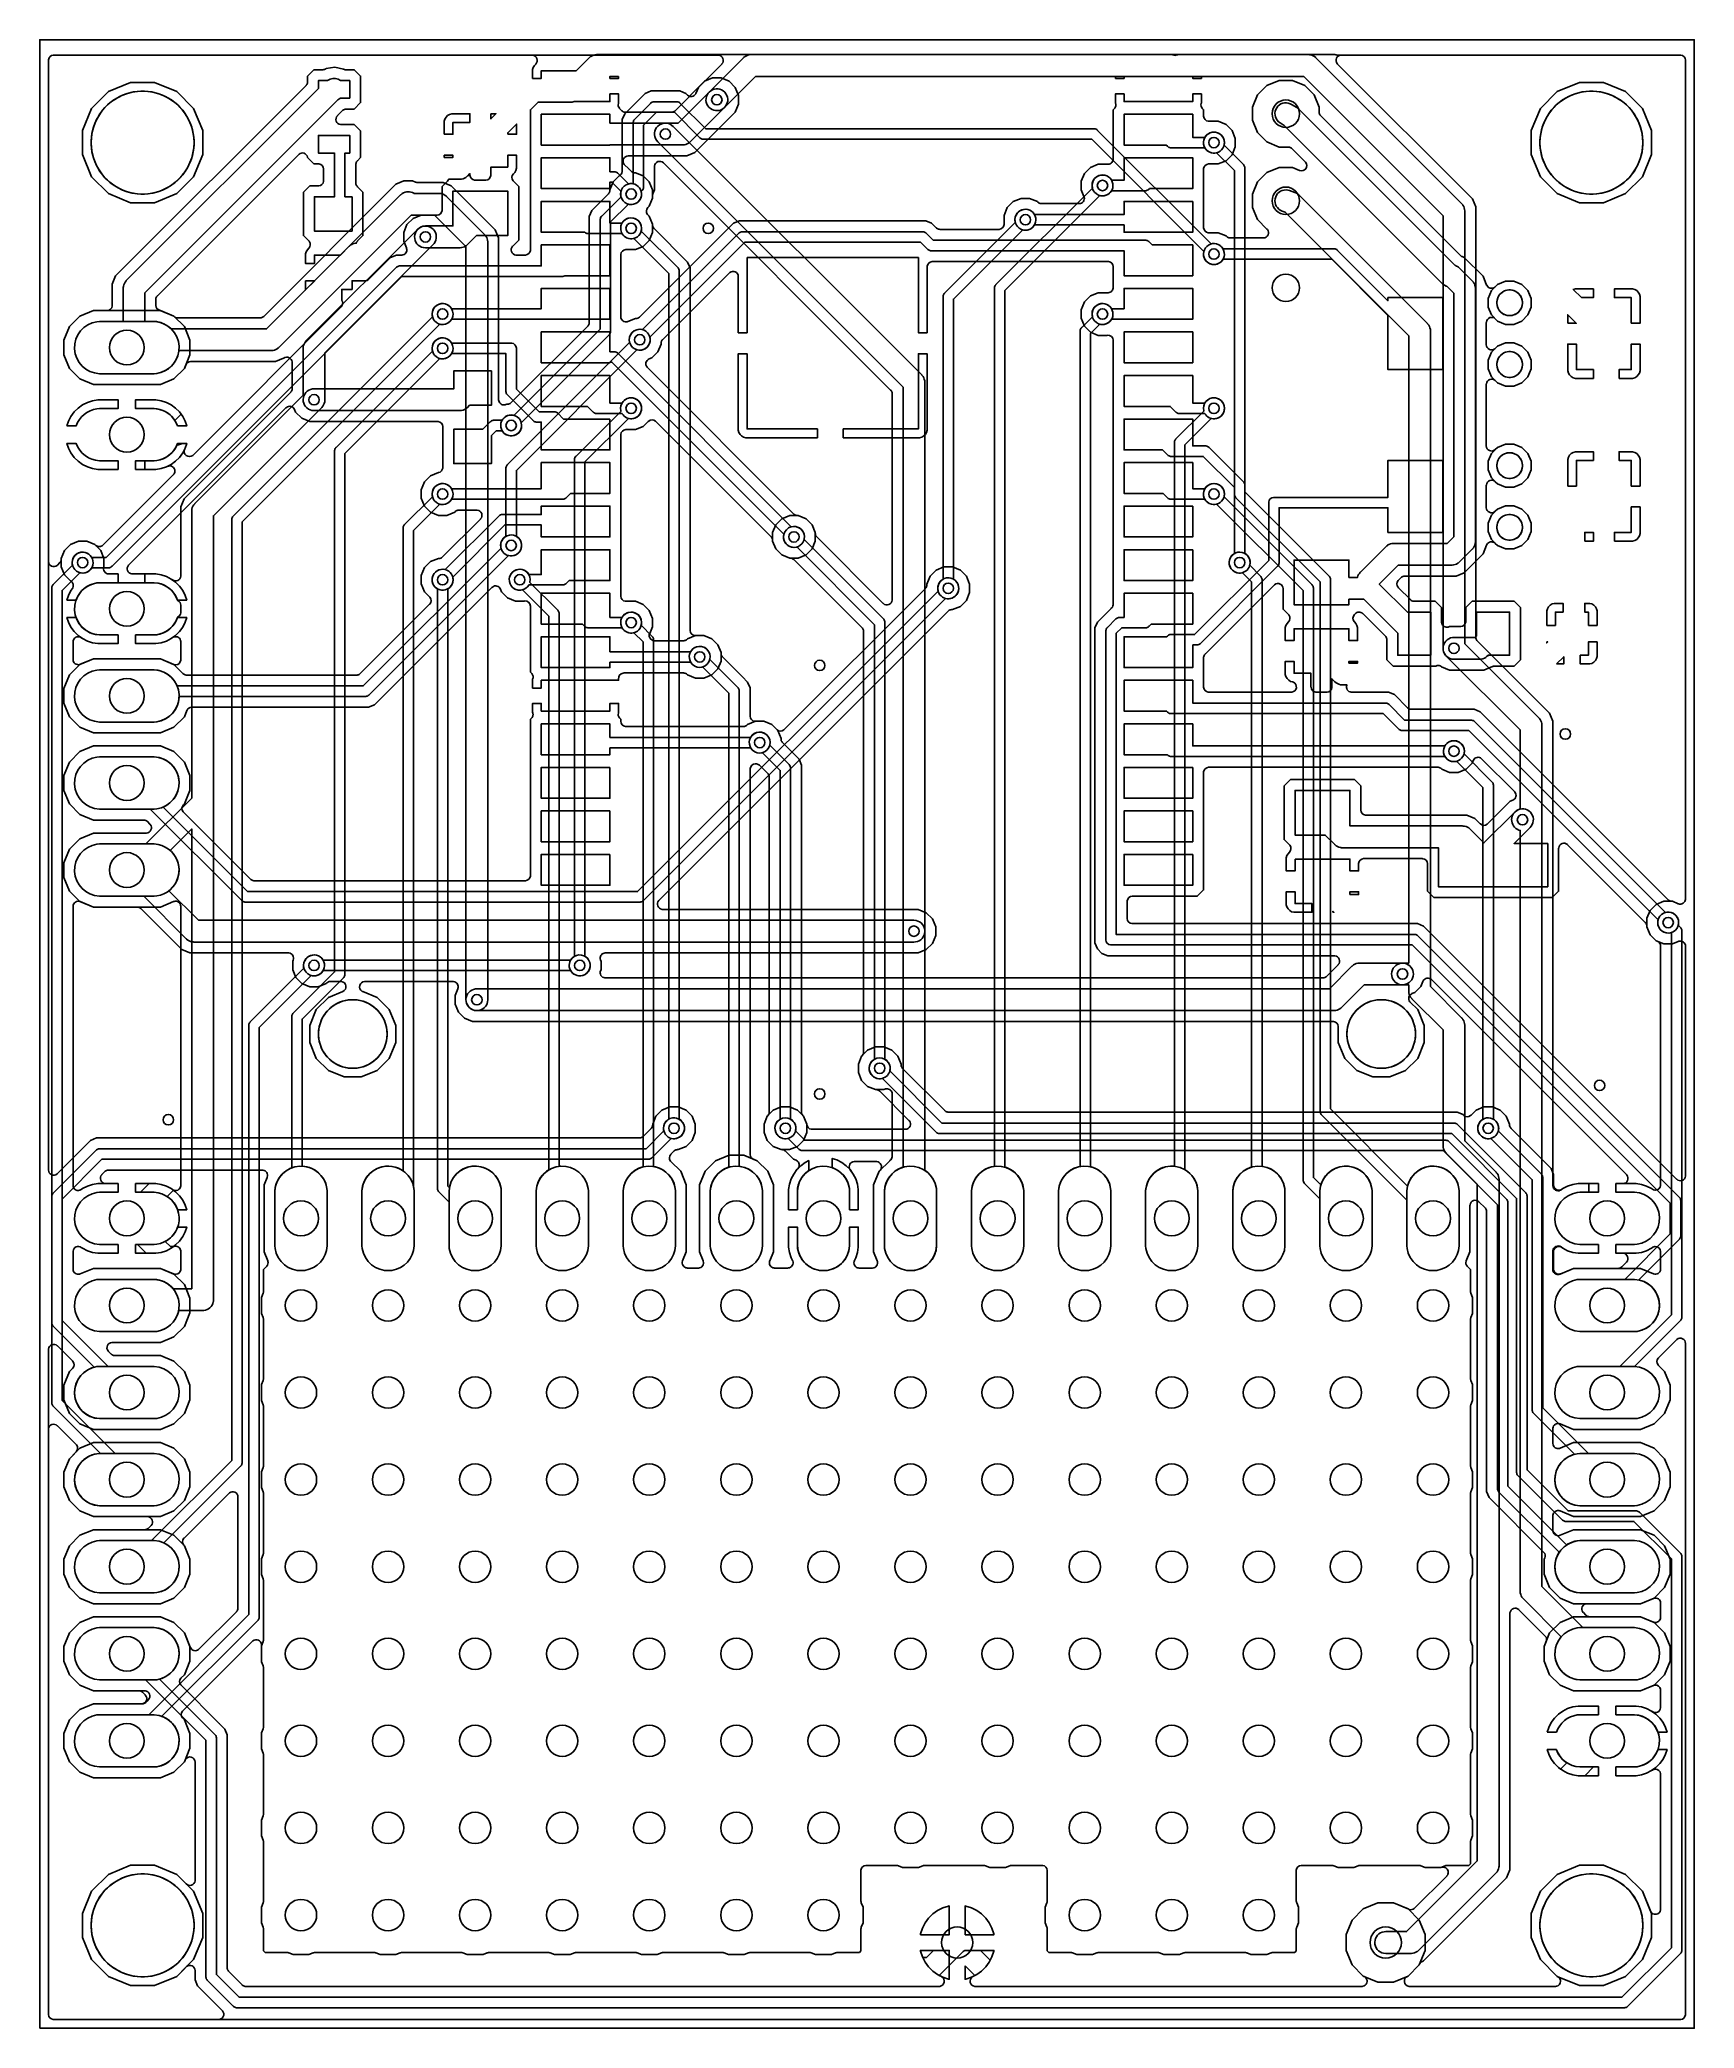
# Model space of a CAD drawing. Header units: millimetres. Extents: x 0 to 48.3, y 0 to 58.
import ezdxf

# ---------------------------------------------------------------- set-up
doc = ezdxf.new("R2010")
doc.units = ezdxf.units.MM

msp = doc.modelspace()

# ---------------------------------------------------------------- linework, layer by layer
at = {"layer": '16_copper'}
for points in [[(3.967, 39.77), (3.97, 39.77, 0.370187), (4.114, 39.906), (4.115, 39.922), (4.115, 40.438), (4.114, 40.443), (4.115, 40.448, 0.490283), (3.914, 40.582), (3.905, 40.578), (3.896, 40.575, 0.01474), (3.886, 40.57), (3.873, 40.561), (3.834, 40.533), (3.692, 40.46), (3.54, 40.411), (3.382, 40.386), (2.794, 40.386), (2.794, 40.64), (3.339, 40.64), (3.414, 40.647, 0.250487), (3.992, 41.076), (4.02, 41.145), (4.025, 41.162), (4.026, 41.162), (4.03, 41.164, 0.258803), (4.114, 41.285), (4.115, 41.3), (4.115, 41.504), (4.115, 41.507), (4.115, 41.511, 0.258806), (4.037, 41.637), (4.026, 41.641), (4.026, 41.642), (4.02, 41.659), (3.992, 41.728, 0.276737), (3.339, 42.164), (3.068, 42.164), (3.068, 42.418), (3.382, 42.418), (3.54, 42.393), (3.692, 42.344), (3.834, 42.271), (3.873, 42.243, 0.578047), (4.114, 42.351), (4.115, 42.366), (4.115, 44.376), (4.212, 44.61), (7.32, 47.718), (7.324, 47.723), (7.328, 47.727, 0.153125), (7.364, 47.811), (7.365, 47.826), (7.365, 48.599), (7.365, 48.601), (7.365, 48.603, 0.541105), (7.116, 48.717), (7.111, 48.712), (6.876, 48.615), (4.404, 48.615), (4.399, 48.615), (4.394, 48.615, 0.258801), (4.27, 48.535), (4.263, 48.521), (4.217, 48.411), (3.913, 48.107), (3.517, 47.943), (1.563, 47.943), (1.167, 48.107), (0.863, 48.411), (0.699, 48.807), (0.699, 49.237), (0.863, 49.633), (1.167, 49.937), (1.563, 50.101), (3.517, 50.101), (3.913, 49.937), (3.921, 49.93, 0.17238), (4.013, 49.886), (4.029, 49.885), (6.424, 49.885), (6.43, 49.886), (6.435, 49.885, 0.153128), (6.52, 49.919), (6.532, 49.93), (10.39, 53.788), (10.624, 53.885), (10.876, 53.885), (10.963, 53.849), (10.969, 53.847), (10.975, 53.845, 0.050692), (11.006, 53.838), (11.021, 53.837), (11.771, 53.837), (12.004, 53.741), (13.288, 52.457), (13.385, 52.223), (13.385, 47.5), (13.385, 47.498), (13.385, 47.495, 0.428927), (13.551, 47.349), (13.563, 47.351), (13.575, 47.353, 0.007734), (13.581, 47.354), (13.596, 47.36), (13.626, 47.372), (13.645, 47.372, 0.172369), (13.741, 47.406), (13.752, 47.417), (15.985, 49.65), (15.989, 49.654), (15.993, 49.658, 0.153125), (16.029, 49.742), (16.03, 49.758), (16.03, 52.843), (16.102, 53.016), (16.583, 53.498), (16.587, 53.502), (16.591, 53.506, 0.066744), (16.612, 53.54), (16.617, 53.549), (16.618, 53.554), (16.621, 53.56, 0.043829), (16.627, 53.59), (16.628, 53.605), (16.628, 53.624), (16.722, 53.853), (16.897, 54.028), (16.899, 54.028, 0.275551), (16.992, 54.153), (16.993, 54.169), (16.993, 55.67), (17.064, 55.842), (17.658, 56.436), (17.83, 56.507), (18.67, 56.507), (18.842, 56.436), (18.891, 56.387, 0.501969), (19.133, 56.422), (19.14, 56.436), (19.212, 56.61), (19.894, 57.292), (19.895, 57.294), (19.897, 57.295, 0.622974), (19.802, 57.552), (19.786, 57.552), (0.406, 57.552), (0.403, 57.552), (0.399, 57.552, 0.370187), (0.255, 57.416), (0.254, 57.4), (0.254, 42.786), (0.254, 42.785), (0.254, 42.783, 0.622971), (0.503, 42.668), (0.514, 42.679), (0.583, 42.748), (0.587, 42.752), (0.591, 42.756, 0.066732), (0.612, 42.79), (0.617, 42.799), (0.618, 42.804), (0.621, 42.81, 0.043829), (0.627, 42.84), (0.628, 42.855), (0.628, 42.874), (0.722, 43.103), (0.897, 43.278), (1.126, 43.372), (1.374, 43.372), (1.603, 43.278), (1.778, 43.103), (1.872, 42.874), (1.872, 42.626), (1.871, 42.623, 0.490278), (1.999, 42.419), (2.014, 42.418), (2.286, 42.418), (2.286, 42.164), (1.741, 42.164), (1.666, 42.157, 0.906347), (1.741, 40.64), (2.286, 40.64), (2.286, 40.386), (1.698, 40.386), (1.54, 40.411), (1.388, 40.46), (1.245, 40.533), (1.212, 40.557, 0.072825), (1.166, 40.58), (1.156, 40.583), (1.151, 40.583), (1.145, 40.585, 0.428927), (0.971, 40.45), (0.97, 40.434), (0.97, 39.924), (0.97, 39.921), (0.97, 39.918, 0.490278), (1.166, 39.778), (1.181, 39.783), (1.563, 39.941), (3.517, 39.941), (3.904, 39.781), (3.907, 39.78), (3.91, 39.779, 0.092184), (3.965, 39.769)], [(43.817, 38.005), (43.817, 38.009, 0.141261), (43.764, 38.177), (43.758, 38.184), (43.742, 38.205), (43.73, 38.218), (43.725, 38.225), (41.568, 40.382), (41.568, 53), (41.567, 53.005), (41.567, 53.009, 0.141261), (41.514, 53.177), (41.508, 53.184), (41.492, 53.205), (41.48, 53.218), (41.475, 53.225), (37.225, 57.475), (37.221, 57.478), (37.218, 57.481, 0.141258), (37.061, 57.562), (37.052, 57.562), (37.027, 57.566), (37.009, 57.567), (37, 57.568), (20.75, 57.568), (20.745, 57.567), (20.741, 57.567, 0.141261), (20.573, 57.514), (20.566, 57.508), (20.545, 57.492), (20.532, 57.48), (20.525, 57.475), (19.525, 56.475), (19.496, 56.441, 0.84513), (19.927, 55.986), (19.975, 56.025), (20.882, 56.933), (36.868, 56.933), (40.933, 52.868), (40.933, 40.25), (40.933, 40.245), (40.933, 40.241, 0.141261), (40.986, 40.073), (40.992, 40.066), (41.008, 40.045), (41.02, 40.032), (41.025, 40.025), (43.183, 37.868), (43.183, 35.559), (43.162, 35.555, 0.731406), (43.146, 34.95), (43.183, 34.94), (43.183, 12.75), (43.183, 12.745), (43.183, 12.741, 0.141261), (43.236, 12.573), (43.242, 12.566), (43.258, 12.545), (43.27, 12.532), (43.275, 12.525), (44.381, 11.42), (44.345, 11.376, 0.599377), (44.921, 10.16), (46.519, 10.16), (46.594, 10.167, 0.906347), (46.519, 11.684), (45.015, 11.684), (43.818, 12.882), (43.818, 38)], [(44.298, 21.986), (44.301, 21.986, 0.050692), (44.331, 21.992), (44.346, 21.997), (44.743, 22.161), (46.697, 22.161), (47.069, 22.007), (47.072, 22.006), (47.075, 22.005, 0.490278), (47.279, 22.132), (47.28, 22.148), (47.28, 22.647), (47.28, 22.652), (47.28, 22.658, 0.408204), (47.12, 22.799), (47.115, 22.798), (47.109, 22.798, 0.089006), (47.051, 22.779), (47.038, 22.77), (47.014, 22.753), (46.872, 22.68), (46.72, 22.631), (46.562, 22.606), (45.974, 22.606), (45.974, 22.86), (46.519, 22.86), (46.594, 22.867, 0.906347), (46.519, 24.384), (45.974, 24.384), (45.974, 24.638), (46.562, 24.638), (46.72, 24.613), (46.872, 24.564), (47.014, 24.491), (47.038, 24.474, 0.120318), (47.115, 24.446), (47.125, 24.445), (47.13, 24.445), (47.135, 24.445, 0.370187), (47.279, 24.581), (47.28, 24.597), (47.28, 31.566), (47.28, 31.57), (47.28, 31.575, 0.242206), (47.208, 31.695), (47.204, 31.697), (47.2, 31.7), (47.186, 31.706), (47.147, 31.722), (46.972, 31.897), (46.878, 32.126), (46.878, 32.374), (46.972, 32.603), (47.147, 32.778), (47.376, 32.872), (47.624, 32.872), (47.795, 32.801), (47.798, 32.8), (47.801, 32.799, 0.490278), (48.005, 32.926), (48.006, 32.942), (48.006, 57.4), (48.006, 57.404), (48.006, 57.408, 0.370187), (47.869, 57.552), (47.854, 57.552), (37.964, 57.552), (37.962, 57.552), (37.96, 57.552, 0.622974), (37.845, 57.304), (37.856, 57.292), (41.788, 53.36), (41.885, 53.126), (41.885, 40.576), (41.886, 40.57), (41.885, 40.565, 0.153128), (41.919, 40.48), (41.93, 40.468), (44.038, 38.36), (44.135, 38.126), (44.135, 24.579), (44.136, 24.574), (44.135, 24.568, 0.531927), (44.354, 24.442), (44.359, 24.445), (44.364, 24.447), (44.377, 24.456), (44.425, 24.491), (44.568, 24.564), (44.72, 24.613), (44.878, 24.638), (45.183, 24.638), (45.183, 24.384), (44.921, 24.384), (44.846, 24.377, 0.906347), (44.921, 22.86), (45.466, 22.86), (45.466, 22.606), (44.878, 22.606), (44.72, 22.631), (44.568, 22.68), (44.425, 22.753), (44.377, 22.788, 0.578047), (44.136, 22.681), (44.135, 22.665), (44.135, 22.138), (44.135, 22.135), (44.135, 22.132, 0.417873), (44.295, 21.985)], [(13.821, 46.453, 0.414214), (14.047, 46.821), (14.045, 46.829), (16.608, 49.392), (16.611, 49.397), (16.616, 49.401, 0.153125), (16.652, 49.484), (16.652, 49.5), (16.652, 52.687), (17.171, 53.205), (17.179, 53.203, 0.509526), (17.555, 53.524), (17.547, 53.571), (17.545, 53.579), (17.57, 53.605, 0.172365), (17.614, 53.697), (17.615, 53.713), (17.615, 55.513), (17.987, 55.885), (18.513, 55.885), (19.256, 55.142), (19.26, 55.139), (19.264, 55.134, 0.153125), (19.348, 55.098), (19.364, 55.098), (30.687, 55.098), (33.955, 51.829), (33.953, 51.821, 1), (34.547, 51.679), (34.555, 51.726, 0.509526), (34.179, 52.047), (34.171, 52.045), (30.858, 55.358), (30.853, 55.361), (30.849, 55.366, 0.153125), (30.766, 55.402), (30.75, 55.402), (19.427, 55.402), (18.684, 56.145), (18.679, 56.149), (18.676, 56.153, 0.153125), (18.592, 56.189), (18.576, 56.19), (17.924, 56.19), (17.918, 56.189), (17.912, 56.189, 0.153128), (17.828, 56.156), (17.816, 56.145), (17.355, 55.684), (17.351, 55.679), (17.347, 55.676, 0.153125), (17.311, 55.592), (17.31, 55.576), (17.31, 53.799), (17.274, 53.805), (17.226, 53.805, 0.461008), (16.953, 53.429), (16.955, 53.421), (16.392, 52.858), (16.389, 52.853), (16.384, 52.849, 0.153125), (16.348, 52.766), (16.348, 52.75), (16.348, 49.563), (13.829, 47.045), (13.821, 47.047, 1), (13.679, 46.453), (13.726, 46.445), (13.774, 46.445)], [(25.817, 48.005), (25.817, 48.009, 0.141261), (25.764, 48.177), (25.758, 48.184), (25.742, 48.205), (25.73, 48.218), (25.725, 48.225), (18.475, 55.475), (18.441, 55.504, 0.84513), (17.986, 55.073), (18.025, 55.025), (25.183, 47.868), (25.183, 25.114), (25.143, 25.102, 0.303347), (24.638, 24.421), (24.638, 22.823), (24.645, 22.748, 0.906347), (26.162, 22.823), (26.162, 24.421), (26.155, 24.496, 0.198913), (25.854, 24.997), (25.818, 25.021), (25.818, 48)], [(40.752, 22.105, 0.357806), (41.402, 22.823), (41.402, 24.421), (41.395, 24.496, 0.820678), (39.9, 24.569), (39.899, 24.566), (37.652, 26.813), (37.652, 42.25), (37.652, 42.256), (37.652, 42.261, 0.153128), (37.618, 42.346), (37.608, 42.358), (35.152, 44.813), (35.152, 54.25), (35.152, 54.256), (35.152, 54.261, 0.153128), (35.118, 54.346), (35.108, 54.358), (34.545, 54.921), (34.547, 54.929, 1), (33.953, 55.071), (33.945, 55.024, 0.509526), (34.321, 54.703), (34.329, 54.705), (34.848, 54.187), (34.848, 44.75), (34.848, 44.744), (34.848, 44.739, 0.153128), (34.882, 44.654), (34.892, 44.642), (37.348, 42.187), (37.348, 26.75), (37.348, 26.744), (37.348, 26.739, 0.153128), (37.382, 26.654), (37.392, 26.642), (39.878, 24.156), (39.878, 22.823), (39.885, 22.748, 0.385742), (40.677, 22.098)], [(22.972, 22.105, 0.357806), (23.622, 22.823), (23.622, 23.368), (23.876, 23.368), (23.876, 22.78), (23.851, 22.622), (23.802, 22.47), (23.764, 22.396, 0.526794), (23.884, 22.175), (23.895, 22.174), (23.897, 22.174), (23.898, 22.174), (23.9, 22.174), (24.288, 22.174), (24.29, 22.174), (24.293, 22.174, 0.490278), (24.434, 22.37), (24.428, 22.385), (24.321, 22.645), (24.321, 24.599), (24.485, 24.995), (24.793, 25.304), (24.798, 25.306, 0.221782), (24.864, 25.417), (24.865, 25.433), (24.865, 27.25), (24.865, 27.252), (24.865, 27.255, 0.428927), (24.699, 27.401), (24.687, 27.399), (24.675, 27.397, 0.007734), (24.669, 27.396), (24.654, 27.39), (24.624, 27.378), (24.376, 27.378), (24.147, 27.472), (23.972, 27.647), (23.878, 27.876), (23.878, 28.124), (23.972, 28.353), (23.985, 28.366, 0.172365), (24.029, 28.458), (24.03, 28.473), (24.03, 40.742), (24.03, 40.748), (24.03, 40.754, 0.153128), (23.996, 40.838), (23.985, 40.85), (22.002, 42.833), (21.998, 42.837), (21.994, 42.841, 0.066744), (21.96, 42.862), (21.951, 42.867), (21.946, 42.868), (21.94, 42.871, 0.043829), (21.91, 42.877), (21.895, 42.878), (21.876, 42.878), (21.647, 42.972), (21.472, 43.147), (21.378, 43.376), (21.378, 43.624), (21.472, 43.853), (21.647, 44.028), (21.876, 44.122), (22.124, 44.122), (22.353, 44.028), (22.528, 43.853), (22.622, 43.624), (22.622, 43.605, 0.172369), (22.656, 43.509), (22.667, 43.498), (24.605, 41.56), (24.606, 41.558), (24.608, 41.557, 0.622974), (24.864, 41.652), (24.865, 41.667), (24.865, 47.674), (24.864, 47.68), (24.865, 47.685, 0.153128), (24.831, 47.77), (24.82, 47.782), (18.193, 54.409), (18.191, 54.411), (18.19, 54.412, 0.622974), (17.933, 54.317), (17.932, 54.302), (17.932, 53.619), (17.884, 53.502), (17.882, 53.495), (17.879, 53.489, 0.028793), (17.875, 53.472), (17.875, 53.467), (17.874, 53.465), (17.874, 53.463), (17.873, 53.459), (17.872, 53.443), (17.872, 53.376), (17.778, 53.147), (17.738, 53.108, 0.384471), (17.727, 52.904), (17.738, 52.892), (17.778, 52.853), (17.872, 52.624), (17.872, 52.605, 0.172369), (17.906, 52.509), (17.917, 52.498), (18.898, 51.516), (18.97, 51.343), (18.97, 40.775), (18.97, 40.771), (18.97, 40.767, 0.370187), (19.107, 40.623), (19.122, 40.622), (19.374, 40.622), (19.603, 40.528), (19.778, 40.353), (19.872, 40.124), (19.872, 40.105, 0.172369), (19.906, 40.009), (19.917, 39.998), (20.495, 39.42), (20.648, 39.266), (20.72, 39.093), (20.72, 38.275), (20.72, 38.271), (20.72, 38.267, 0.370187), (20.857, 38.123), (20.872, 38.122), (21.124, 38.122), (21.353, 38.028), (21.528, 37.853), (21.622, 37.624), (21.622, 37.605, 0.172369), (21.656, 37.509), (21.667, 37.498), (22.148, 37.016), (22.22, 36.843), (22.22, 26.723), (22.22, 26.718), (22.22, 26.712, 0.066669), (22.229, 26.673), (22.232, 26.663), (22.235, 26.658), (22.237, 26.653, 0.043832), (22.254, 26.627), (22.265, 26.616), (22.278, 26.603), (22.372, 26.374), (22.372, 26.126), (22.278, 25.897), (22.103, 25.722), (21.874, 25.628), (21.626, 25.628), (21.397, 25.722), (21.222, 25.897), (21.128, 26.126), (21.128, 26.374), (21.222, 26.603), (21.235, 26.616, 0.172365), (21.279, 26.708), (21.28, 26.723), (21.28, 36.492), (21.28, 36.498), (21.28, 36.504, 0.153128), (21.246, 36.588), (21.235, 36.6), (21.002, 36.833), (20.998, 36.837), (20.994, 36.841, 0.142501), (20.91, 36.877), (20.895, 36.878), (20.872, 36.878, 0.384459), (20.721, 36.741), (20.72, 36.725), (20.72, 25.489), (20.72, 25.484), (20.72, 25.479, 0.258799), (20.8, 25.355), (20.814, 25.348), (20.931, 25.299), (21.235, 24.995), (21.399, 24.599), (21.399, 22.645), (21.292, 22.385), (21.291, 22.382), (21.29, 22.38, 0.490278), (21.417, 22.175), (21.432, 22.174), (21.82, 22.174), (21.829, 22.175), (21.838, 22.175, 0.490282), (21.963, 22.382), (21.958, 22.392), (21.957, 22.394), (21.957, 22.394), (21.956, 22.396), (21.918, 22.47), (21.869, 22.622), (21.844, 22.78), (21.844, 23.368), (22.098, 23.368), (22.098, 22.823, 0.414214), (22.897, 22.098)], [(28.052, 22.105, 0.357806), (28.702, 22.823), (28.702, 24.421), (28.695, 24.496, 0.276738), (28.197, 25.102), (28.152, 25.116), (28.152, 50.687), (30.921, 53.455), (30.929, 53.453, 1), (31.071, 54.047), (31.024, 54.055, 0.509526), (30.703, 53.679), (30.705, 53.671), (27.892, 50.858), (27.889, 50.853), (27.884, 50.849, 0.153125), (27.848, 50.766), (27.848, 50.75), (27.848, 25.141), (27.828, 25.139, 0.357806), (27.178, 24.421), (27.178, 22.823), (27.185, 22.748, 0.385742), (27.977, 22.098)], [(12.786, 29.685, 0.326674), (13.062, 29.939), (13.068, 30), (13.068, 52.097), (13.067, 52.102), (13.067, 52.106, 0.141261), (13.014, 52.274), (13.008, 52.281), (12.992, 52.302), (12.98, 52.315), (12.975, 52.322), (11.869, 53.427), (11.866, 53.43), (11.862, 53.434, 0.141258), (11.706, 53.514), (11.697, 53.515), (11.671, 53.519), (11.653, 53.519), (11.645, 53.52), (10.916, 53.52), (10.911, 53.524, 0.288274), (10.573, 53.514), (10.57, 53.511), (10.566, 53.509), (10.532, 53.481), (10.528, 53.477), (10.525, 53.475), (6.618, 49.568), (3.834, 49.568), (3.814, 49.587, 0.173517), (3.339, 49.784), (1.741, 49.784), (1.666, 49.777, 0.906347), (1.741, 48.26), (3.339, 48.26), (3.414, 48.267, 0.330355), (4.057, 48.91), (4.059, 48.933), (6.75, 48.933), (6.755, 48.933), (6.759, 48.933, 0.141261), (6.927, 48.986), (6.934, 48.992), (6.955, 49.008), (6.968, 49.02), (6.975, 49.025), (10.834, 52.885), (11.513, 52.885), (12.433, 51.966), (12.433, 30), (12.436, 29.956, 0.365971), (12.741, 29.683)], [(40.567, 49.505), (40.567, 49.509, 0.141261), (40.514, 49.677), (40.508, 49.684), (40.492, 49.705), (40.48, 49.718), (40.475, 49.725), (36.725, 53.475), (36.711, 53.486), (36.698, 53.498, 0.035095), (36.661, 53.523), (36.658, 53.525), (36.654, 53.528), (36.613, 53.547), (36.609, 53.548), (36.606, 53.549), (36.453, 53.603), (36.41, 53.615, 0.845128), (36.186, 53.03), (36.242, 53.004), (36.326, 52.975), (39.933, 49.368), (39.933, 31.068), (39.75, 31.068), (39.706, 31.064, 0.845129), (39.689, 30.438), (39.75, 30.433), (39.933, 30.433), (39.933, 30.25), (39.933, 30.245), (39.933, 30.241, 0.141261), (39.986, 30.073), (39.992, 30.066), (40.008, 30.045), (40.02, 30.032), (40.025, 30.025), (40.933, 29.118), (40.933, 25.75), (40.933, 25.745), (40.933, 25.741, 0.141261), (40.986, 25.573), (40.992, 25.566), (41.008, 25.545), (41.02, 25.532), (41.025, 25.525), (41.933, 24.618), (41.933, 4.882), (39.868, 2.818), (39.26, 2.818), (39.216, 2.814, 0.845129), (39.199, 2.188), (39.26, 2.183), (40, 2.183), (40.005, 2.183), (40.009, 2.183, 0.141261), (40.177, 2.236), (40.184, 2.242), (40.205, 2.258), (40.218, 2.27), (40.225, 2.275), (42.475, 4.525), (42.478, 4.529), (42.481, 4.532, 0.141258), (42.562, 4.689), (42.562, 4.698), (42.566, 4.723), (42.567, 4.741), (42.568, 4.75), (42.568, 24.75), (42.567, 24.755), (42.567, 24.759, 0.141261), (42.514, 24.927), (42.508, 24.934), (42.492, 24.955), (42.48, 24.968), (42.475, 24.975), (41.568, 25.882), (41.568, 29.25), (41.567, 29.255), (41.567, 29.259, 0.141261), (41.514, 29.427), (41.508, 29.434), (41.492, 29.455), (41.48, 29.468), (41.475, 29.475), (40.568, 30.382), (40.568, 49.5)], [(18.571, 25.953, 0.668177), (18.66, 26.511), (18.652, 26.514), (18.652, 51.25), (18.652, 51.256), (18.652, 51.261, 0.153128), (18.618, 51.346), (18.608, 51.358), (17.545, 52.421), (17.547, 52.429, 1), (16.953, 52.571), (16.945, 52.524, 0.509526), (17.321, 52.203), (17.329, 52.205), (18.348, 51.187), (18.348, 26.514), (18.34, 26.511, 0.788335), (18.524, 25.945)], [(26.571, 41.703, 0.668177), (26.66, 42.261), (26.652, 42.264), (26.652, 50.437), (28.671, 52.455), (28.679, 52.453, 1), (28.821, 53.047), (28.774, 53.055, 0.509526), (28.453, 52.679), (28.455, 52.671), (26.392, 50.608), (26.389, 50.603), (26.384, 50.599, 0.153125), (26.348, 50.516), (26.348, 50.5), (26.348, 42.264), (26.34, 42.261, 0.788335), (26.524, 41.695)], [(8.225, 47.275, 0.148777), (8.312, 47.439), (8.312, 47.448), (8.316, 47.473), (8.317, 47.491), (8.318, 47.5), (8.318, 48.868), (11.475, 52.025), (11.504, 52.059, 0.84513), (11.073, 52.514), (11.025, 52.475), (7.775, 49.225), (7.772, 49.221), (7.769, 49.218, 0.141258), (7.688, 49.061), (7.688, 49.052), (7.684, 49.027), (7.683, 49.009), (7.683, 49), (7.683, 47.632), (4.525, 44.475), (4.522, 44.471), (4.519, 44.468, 0.141258), (4.438, 44.311), (4.438, 44.302), (4.434, 44.277), (4.433, 44.259), (4.433, 44.25), (4.433, 35.882), (3.095, 34.544), (1.741, 34.544), (1.666, 34.537, 0.906347), (1.741, 33.02), (3.339, 33.02), (3.414, 33.027, 0.633243), (3.814, 34.347), (3.804, 34.355), (4.433, 34.983), (4.433, 21.568), (3.889, 21.568), (3.867, 21.594, 0.198913), (3.339, 21.844), (1.741, 21.844), (1.666, 21.837, 0.906347), (1.741, 20.32), (3.339, 20.32), (3.414, 20.327, 0.303346), (4.042, 20.897), (4.049, 20.933), (4.75, 20.933), (4.768, 20.934), (4.786, 20.935, 0.326674), (5.062, 21.189), (5.062, 21.192), (5.063, 21.197), (5.067, 21.241), (5.067, 21.247), (5.067, 21.25), (5.067, 44.118)], [(3.414, 12.707, 0.74165), (3.628, 14.152), (3.62, 14.155), (5.858, 16.392), (5.861, 16.397), (5.866, 16.401, 0.153125), (5.902, 16.484), (5.902, 16.5), (5.902, 43.937), (11.671, 49.705), (11.679, 49.703, 1), (11.821, 50.297), (11.774, 50.305, 0.509526), (11.453, 49.929), (11.455, 49.921), (5.642, 44.108), (5.639, 44.103), (5.634, 44.099, 0.153125), (5.598, 44.016), (5.598, 44), (5.598, 16.563), (3.258, 14.224), (1.741, 14.224), (1.666, 14.217, 0.906347), (1.741, 12.7), (3.339, 12.7)], [(30.592, 22.105, 0.357806), (31.242, 22.823), (31.242, 24.421), (31.235, 24.496, 0.303346), (30.665, 25.124), (30.652, 25.127), (30.652, 49.437), (30.921, 49.705), (30.929, 49.703, 1), (31.071, 50.297), (31.024, 50.305, 0.509526), (30.703, 49.929), (30.705, 49.921), (30.392, 49.608), (30.389, 49.603), (30.384, 49.599, 0.153125), (30.348, 49.516), (30.348, 49.5), (30.348, 25.135), (30.295, 25.124, 0.330355), (29.718, 24.421), (29.718, 22.823), (29.725, 22.748, 0.385742), (30.517, 22.098)], [(7.732, 22.105, 0.357806), (8.382, 22.823), (8.382, 24.421), (8.375, 24.496, 0.357806), (7.657, 25.146), (7.652, 25.146), (7.652, 29.437), (8.858, 30.642), (8.861, 30.647), (8.866, 30.651, 0.153125), (8.902, 30.734), (8.902, 30.75), (8.902, 45.937), (11.671, 48.705), (11.679, 48.703, 1), (11.821, 49.297), (11.774, 49.305, 0.509526), (11.453, 48.929), (11.455, 48.921), (8.642, 46.108), (8.639, 46.103), (8.634, 46.099, 0.153125), (8.598, 46.016), (8.598, 46), (8.598, 30.813), (7.392, 29.608), (7.389, 29.603), (7.384, 29.599, 0.153125), (7.348, 29.516), (7.348, 29.5), (7.348, 25.096), (7.294, 25.074, 0.276737), (6.858, 24.421), (6.858, 22.823), (6.865, 22.748, 0.385742), (7.657, 22.098)], [(13.821, 42.953, 0.668177), (13.91, 43.511), (13.902, 43.514), (13.902, 45.437), (17.421, 48.955), (17.429, 48.953, 1), (17.571, 49.547), (17.524, 49.555, 0.509526), (17.203, 49.179), (17.205, 49.171), (13.642, 45.608), (13.639, 45.603), (13.634, 45.599, 0.153125), (13.598, 45.516), (13.598, 45.5), (13.598, 43.514), (13.59, 43.511, 0.788335), (13.774, 42.945)], [(0.792, 46.736), (0.836, 46.872), (0.909, 47.014), (1.003, 47.144), (1.116, 47.257), (1.245, 47.351), (1.388, 47.424), (1.54, 47.473), (1.698, 47.498), (2.286, 47.498), (2.286, 47.244), (1.741, 47.244), (1.666, 47.237, 0.276738), (1.06, 46.739), (1.059, 46.736)], [(4.021, 46.736), (4.02, 46.739, 0.303347), (3.339, 47.244), (2.794, 47.244), (2.794, 47.498), (3.382, 47.498), (3.54, 47.473), (3.692, 47.424), (3.834, 47.351), (3.964, 47.257), (4.077, 47.144), (4.171, 47.014), (4.244, 46.872), (4.288, 46.736)], [(15.821, 30.703, 0.668177), (15.91, 31.261), (15.902, 31.264), (15.902, 45.687), (17.171, 46.955), (17.179, 46.953, 1), (17.321, 47.547), (17.274, 47.555, 0.509526), (16.953, 47.179), (16.955, 47.171), (15.642, 45.858), (15.639, 45.853), (15.634, 45.849, 0.153125), (15.598, 45.766), (15.598, 45.75), (15.598, 31.264), (15.59, 31.261, 0.788335), (15.774, 30.695)], [(33.132, 22.105, 0.357806), (33.782, 22.823), (33.782, 24.421), (33.775, 24.496, 0.224558), (33.412, 25.038), (33.402, 25.044), (33.402, 46.187), (34.171, 46.955), (34.179, 46.953, 1), (34.321, 47.547), (34.274, 47.555, 0.509526), (33.953, 47.179), (33.955, 47.171), (33.142, 46.358), (33.139, 46.353), (33.134, 46.349, 0.153125), (33.098, 46.266), (33.098, 46.25), (33.098, 25.142), (33.057, 25.146, 0.414214), (32.258, 24.421), (32.258, 22.823), (32.265, 22.748, 0.385742), (33.057, 22.098)], [(1.698, 45.466), (1.54, 45.491), (1.388, 45.54), (1.245, 45.613), (1.116, 45.707), (1.003, 45.82), (0.909, 45.95), (0.836, 46.092), (0.792, 46.228), (1.059, 46.228), (1.06, 46.225, 0.303347), (1.741, 45.72), (2.286, 45.72), (2.286, 45.466)], [(3.068, 45.466), (3.068, 45.72), (3.339, 45.72), (3.414, 45.727, 0.276738), (4.02, 46.225), (4.021, 46.228), (4.288, 46.228), (4.244, 46.092), (4.171, 45.95), (4.077, 45.82), (3.964, 45.707), (3.834, 45.613), (3.692, 45.54), (3.54, 45.491), (3.382, 45.466)], [(10.272, 22.105, 0.357806), (10.922, 22.823), (10.922, 24.421), (10.915, 24.496), (10.902, 24.558), (10.902, 43.687), (11.671, 44.455), (11.679, 44.453, 1), (11.821, 45.047), (11.774, 45.055, 0.509526), (11.453, 44.679), (11.455, 44.671), (10.642, 43.858), (10.639, 43.853), (10.634, 43.849, 0.153125), (10.598, 43.766), (10.598, 43.75), (10.598, 25.008), (10.552, 25.038, 0.566493), (9.398, 24.421), (9.398, 22.823), (9.405, 22.748, 0.385742), (10.197, 22.098)], [(38.212, 22.105, 0.357806), (38.862, 22.823), (38.862, 24.421), (38.855, 24.496, 0.780408), (37.382, 24.641), (37.368, 24.597), (37.152, 24.813), (37.152, 42), (37.152, 42.006), (37.152, 42.011, 0.153128), (37.118, 42.096), (37.108, 42.108), (34.545, 44.671), (34.547, 44.679, 1), (33.953, 44.821), (33.945, 44.774, 0.509526), (34.321, 44.453), (34.329, 44.455), (36.848, 41.937), (36.848, 24.75), (36.848, 24.744), (36.848, 24.739, 0.153128), (36.882, 24.654), (36.892, 24.642), (37.338, 24.196), (37.338, 22.823), (37.345, 22.748, 0.385742), (38.137, 22.098)], [(24.571, 27.703, 0.668177), (24.66, 28.261), (24.652, 28.264), (24.652, 41), (24.652, 41.006), (24.652, 41.011, 0.153128), (24.618, 41.096), (24.608, 41.108), (22.295, 43.421), (22.297, 43.429, 1), (21.703, 43.571), (21.695, 43.524, 0.509526), (22.071, 43.203), (22.079, 43.205), (24.348, 40.937), (24.348, 28.264), (24.34, 28.261, 0.788335), (24.524, 27.695)], [(3.414, 15.247, 0.906347), (3.339, 16.764), (2.202, 16.764), (0.652, 18.313), (0.652, 41.937), (1.171, 42.455), (1.179, 42.453, 1), (1.321, 43.047), (1.274, 43.055, 0.509526), (0.953, 42.679), (0.955, 42.671), (0.392, 42.108), (0.389, 42.103), (0.384, 42.099, 0.153125), (0.348, 42.016), (0.348, 42), (0.348, 18.25), (0.348, 18.244), (0.348, 18.239, 0.153128), (0.382, 18.154), (0.392, 18.142), (1.77, 16.764), (1.741, 16.764, 0.95208), (1.741, 15.24), (3.339, 15.24)], [(35.672, 22.105, 0.357806), (36.322, 22.823), (36.322, 24.421), (36.315, 24.496, 0.330355), (35.672, 25.139), (35.652, 25.141), (35.652, 42.25), (35.652, 42.256), (35.652, 42.261, 0.153128), (35.618, 42.346), (35.608, 42.358), (35.295, 42.671), (35.297, 42.679, 1), (34.703, 42.821), (34.695, 42.774, 0.509526), (35.071, 42.453), (35.079, 42.455), (35.348, 42.187), (35.348, 25.116), (35.303, 25.102, 0.303347), (34.798, 24.421), (34.798, 22.823), (34.805, 22.748, 0.385742), (35.597, 22.098)], [(12.812, 22.105, 0.357806), (13.462, 22.823), (13.462, 24.421), (13.455, 24.496, 0.820678), (11.96, 24.569), (11.949, 24.516), (11.902, 24.563), (11.902, 41.986), (11.91, 41.989, 1), (11.59, 42.511), (11.551, 42.482, 0.509525), (11.59, 41.989), (11.598, 41.986), (11.598, 24.5), (11.598, 24.494), (11.598, 24.489, 0.153128), (11.632, 24.404), (11.642, 24.392), (11.938, 24.096), (11.938, 22.823), (11.945, 22.748, 0.385742), (12.737, 22.098)], [(15.352, 22.105, 0.357806), (16.002, 22.823), (16.002, 24.421), (15.995, 24.496, 0.385742), (15.203, 25.146), (15.152, 25.141), (15.152, 41.25), (15.152, 41.256), (15.152, 41.261, 0.153128), (15.118, 41.346), (15.108, 41.358), (14.295, 42.171), (14.297, 42.179, 1), (13.703, 42.321), (13.695, 42.274, 0.509526), (14.071, 41.953), (14.079, 41.955), (14.848, 41.187), (14.848, 25.038), (14.786, 24.997, 0.224558), (14.478, 24.421), (14.478, 22.823), (14.485, 22.748, 0.385742), (15.277, 22.098)], [(17.892, 22.105, 0.357806), (18.542, 22.823), (18.542, 24.421), (18.535, 24.496, 0.303346), (17.965, 25.124), (17.902, 25.137), (17.902, 40.5), (17.902, 40.506), (17.902, 40.511, 0.153128), (17.868, 40.596), (17.858, 40.608), (17.545, 40.921), (17.547, 40.929, 1), (16.953, 41.071), (16.945, 41.024, 0.509526), (17.321, 40.703), (17.329, 40.705), (17.598, 40.437), (17.598, 25.125), (17.595, 25.124, 0.330355), (17.018, 24.421), (17.018, 22.823), (17.025, 22.748, 0.385742), (17.817, 22.098)], [(20.432, 22.105, 0.357806), (21.082, 22.823), (21.082, 24.421), (21.075, 24.496, 0.330355), (20.432, 25.139), (20.402, 25.142), (20.402, 39), (20.402, 39.006), (20.402, 39.011, 0.153128), (20.368, 39.096), (20.358, 39.108), (19.545, 39.921), (19.547, 39.929, 1), (18.953, 40.071), (18.945, 40.024, 0.509526), (19.321, 39.703), (19.329, 39.705), (20.098, 38.937), (20.098, 25.113), (20.063, 25.102, 0.303347), (19.558, 24.421), (19.558, 22.823), (19.565, 22.748, 0.385742), (20.357, 22.098)], [(3.414, 38.107, 0.906347), (3.339, 39.624), (1.741, 39.624), (1.666, 39.617, 0.906347), (1.741, 38.1), (3.339, 38.1)], [(21.821, 25.953, 0.668177), (21.91, 26.511), (21.902, 26.514), (21.902, 36.75), (21.902, 36.756), (21.902, 36.761, 0.153128), (21.868, 36.846), (21.858, 36.858), (21.295, 37.421), (21.297, 37.429, 1), (20.703, 37.571), (20.695, 37.524, 0.509526), (21.071, 37.203), (21.079, 37.205), (21.598, 36.687), (21.598, 26.514), (21.59, 26.511, 0.788335), (21.774, 25.945)], [(42.321, 25.953, 0.668177), (42.41, 26.511), (42.402, 26.514), (42.402, 36.25), (42.402, 36.256), (42.402, 36.261, 0.153128), (42.368, 36.346), (42.358, 36.358), (41.545, 37.171), (41.547, 37.179, 1), (40.953, 37.321), (40.945, 37.274, 0.509526), (41.321, 36.953), (41.329, 36.955), (42.098, 36.187), (42.098, 26.514), (42.09, 26.511, 0.788335), (42.274, 25.945)], [(3.414, 35.567, 0.906347), (3.339, 37.084), (1.741, 37.084), (1.666, 37.077, 0.906347), (1.741, 35.56), (3.339, 35.56)], [(3.967, 21.99), (3.97, 21.99, 0.370187), (4.114, 22.126), (4.115, 22.142), (4.115, 22.658), (4.115, 22.661), (4.115, 22.664), (4.115, 22.666), (4.115, 22.668, 0.033033), (4.112, 22.688), (4.11, 22.693), (4.11, 22.695), (4.11, 22.696), (4.109, 22.699, 0.42893), (3.914, 22.802), (3.905, 22.798), (3.904, 22.798), (3.901, 22.797), (3.9, 22.796, 0.021842), (3.886, 22.79), (3.875, 22.782), (3.874, 22.782), (3.874, 22.782), (3.873, 22.781), (3.834, 22.753), (3.692, 22.68), (3.54, 22.631), (3.382, 22.606), (2.794, 22.606), (2.794, 22.86), (3.339, 22.86), (3.414, 22.867, 0.668179), (3.756, 24.235), (3.713, 24.264), (3.898, 24.449), (3.9, 24.447), (3.905, 24.446), (3.91, 24.443), (3.919, 24.441), (3.929, 24.438, 0.449962), (4.114, 24.571), (4.115, 24.586), (4.115, 32.722), (4.115, 32.725), (4.115, 32.728, 0.490278), (3.919, 32.868), (3.904, 32.863), (3.517, 32.703), (1.563, 32.703), (1.181, 32.861), (1.178, 32.862), (1.175, 32.863, 0.490278), (0.971, 32.736), (0.97, 32.72), (0.97, 24.59), (0.97, 24.584), (0.97, 24.579, 0.468594), (1.16, 24.442), (1.165, 24.444), (1.171, 24.445, 0.042906), (1.199, 24.458), (1.212, 24.467), (1.245, 24.491), (1.388, 24.564), (1.54, 24.613), (1.698, 24.638), (2.286, 24.638), (2.286, 24.384), (1.741, 24.384), (1.666, 24.377, 0.906347), (1.741, 22.86), (2.286, 22.86), (2.286, 22.606), (1.698, 22.606), (1.54, 22.631), (1.388, 22.68), (1.245, 22.753), (1.212, 22.777, 0.578051), (0.971, 22.67), (0.97, 22.654), (0.97, 22.144), (0.97, 22.141), (0.97, 22.138, 0.490278), (1.166, 21.998), (1.181, 22.003), (1.563, 22.161), (3.517, 22.161), (3.904, 22.001), (3.907, 22), (3.91, 21.999, 0.092184), (3.965, 21.989)], [(46.594, 17.787, 0.906299), (46.52, 19.304), (47.858, 20.642), (47.861, 20.647), (47.866, 20.651, 0.153125), (47.902, 20.734), (47.902, 20.75), (47.902, 32), (47.902, 32.006), (47.902, 32.011, 0.153128), (47.868, 32.096), (47.858, 32.108), (47.795, 32.171), (47.797, 32.179), (47.805, 32.226, 1), (47.195, 32.274), (47.195, 32.226, 0.461008), (47.571, 31.953), (47.579, 31.955), (47.598, 31.937), (47.598, 20.813), (46.088, 19.304), (44.921, 19.304), (44.846, 19.297, 0.906347), (44.921, 17.78), (46.519, 17.78)], [(3.414, 7.627, 0.777659), (3.564, 9.098), (6.358, 11.892), (6.361, 11.897), (6.366, 11.901, 0.153125), (6.402, 11.984), (6.402, 12), (6.402, 29.187), (7.921, 30.705), (7.929, 30.703, 1), (8.071, 31.297), (8.024, 31.305, 0.509526), (7.703, 30.929), (7.705, 30.921), (6.142, 29.358), (6.139, 29.353), (6.134, 29.349, 0.153125), (6.098, 29.266), (6.098, 29.25), (6.098, 12.063), (3.178, 9.144), (1.741, 9.144), (1.666, 9.137, 0.906347), (1.741, 7.62), (3.339, 7.62)], [(21.844, 23.876), (21.844, 24.464), (21.869, 24.622), (21.918, 24.774), (21.991, 24.916), (22.085, 25.046), (22.198, 25.159), (22.328, 25.253), (22.433, 25.306), (22.433, 25.015), (22.406, 24.997, 0.224558), (22.098, 24.421), (22.098, 23.876)], [(23.622, 23.876), (23.622, 24.421), (23.615, 24.496, 0.276738), (23.117, 25.102), (23.114, 25.103), (23.114, 25.37), (23.25, 25.326), (23.392, 25.253), (23.522, 25.159), (23.635, 25.046), (23.729, 24.916), (23.802, 24.774), (23.851, 24.622), (23.876, 24.464), (23.876, 23.876)], [(46.594, 20.327, 0.906347), (46.519, 21.844), (44.921, 21.844), (44.846, 21.837, 0.906347), (44.921, 20.32), (46.519, 20.32)], [(47.857, 0.254), (47.861, 0.254, 0.370187), (48.005, 0.391), (48.006, 0.406), (48.006, 19.974), (48.006, 19.975), (48.006, 19.977, 0.622974), (47.757, 20.092), (47.746, 20.081), (47.215, 19.551), (47.213, 19.548), (47.21, 19.545, 0.370187), (47.205, 19.347), (47.215, 19.335), (47.397, 19.153), (47.561, 18.757), (47.561, 18.327), (47.397, 17.931), (47.093, 17.627), (46.697, 17.463), (44.743, 17.463), (44.346, 17.627), (44.343, 17.628), (44.34, 17.629, 0.490278), (44.136, 17.502), (44.135, 17.486), (44.135, 17.058), (44.135, 17.055), (44.135, 17.052, 0.490278), (44.331, 16.912), (44.346, 16.917), (44.743, 17.081), (46.697, 17.081), (47.093, 16.917), (47.397, 16.613), (47.561, 16.217), (47.561, 15.787), (47.397, 15.391), (47.093, 15.087), (46.697, 14.923), (44.743, 14.923), (44.346, 15.087), (44.343, 15.088), (44.34, 15.089, 0.490278), (44.136, 14.962), (44.135, 14.946), (44.135, 14.518), (44.135, 14.515), (44.135, 14.512, 0.490278), (44.331, 14.372), (44.346, 14.377), (44.743, 14.541), (46.697, 14.541), (47.093, 14.377), (47.397, 14.073), (47.561, 13.677), (47.561, 13.247), (47.397, 12.851), (47.093, 12.547), (46.697, 12.383), (45.133, 12.383), (45.132, 12.382), (45.13, 12.382, 0.622971), (45.015, 12.134), (45.026, 12.122), (45.102, 12.046), (45.106, 12.043), (45.11, 12.038, 0.153125), (45.194, 12.002), (45.21, 12.001), (46.697, 12.001), (47.093, 11.837), (47.397, 11.533), (47.561, 11.137), (47.561, 10.707), (47.397, 10.311), (47.093, 10.007), (46.697, 9.843), (44.743, 9.843), (44.347, 10.007), (44.043, 10.311), (43.879, 10.707), (43.879, 11.137), (43.938, 11.281), (43.94, 11.285), (43.942, 11.29, 0.258803), (43.916, 11.435), (43.905, 11.447), (43.145, 12.207), (43.144, 12.208), (43.142, 12.209, 0.622974), (42.886, 12.115), (42.885, 12.099), (42.885, 4.624), (42.788, 4.39), (40.36, 1.962), (40.331, 1.95, 0.111142), (40.277, 1.911), (40.273, 1.907), (40.268, 1.899), (40.261, 1.891, 0.016043), (40.256, 1.882), (40.249, 1.867), (40.24, 1.845), (39.915, 1.52), (39.49, 1.344), (39.03, 1.344), (38.605, 1.52), (38.28, 1.845), (38.104, 2.27), (38.104, 2.73), (38.28, 3.155), (38.605, 3.48), (39.03, 3.656), (39.49, 3.656), (39.939, 3.47), (39.943, 3.468), (39.948, 3.466, 0.258803), (40.093, 3.492), (40.105, 3.503), (41.042, 4.44), (41.043, 4.441), (41.044, 4.442, 0.043728), (41.063, 4.466), (41.069, 4.479), (41.076, 4.492, 0.432655), (40.982, 4.693), (40.968, 4.696), (40.954, 4.699, 0.093209), (40.891, 4.694), (40.876, 4.689), (40.87, 4.686), (40.41, 4.686), (40.285, 4.738), (40.278, 4.74), (40.272, 4.743, 0.050692), (40.242, 4.749), (40.227, 4.75), (38.513, 4.75), (38.507, 4.749), (38.5, 4.749, 0.050697), (38.47, 4.743), (38.455, 4.738), (38.33, 4.686), (37.87, 4.686), (37.745, 4.738), (37.738, 4.74), (37.732, 4.743, 0.050692), (37.702, 4.749), (37.687, 4.75), (36.805, 4.75), (36.801, 4.749), (36.797, 4.75, 0.370187), (36.653, 4.613), (36.652, 4.597), (36.652, 3.715), (36.653, 3.709), (36.653, 3.702, 0.050697), (36.659, 3.672), (36.664, 3.657), (36.716, 3.532), (36.716, 3.072), (36.664, 2.947), (36.662, 2.94), (36.659, 2.934, 0.050692), (36.653, 2.904), (36.652, 2.888), (36.652, 2.254), (36.608, 2.21), (35.973, 2.21), (35.967, 2.209), (35.96, 2.209, 0.050697), (35.93, 2.203), (35.915, 2.198), (35.79, 2.146), (35.33, 2.146), (35.205, 2.198), (35.198, 2.2), (35.192, 2.203, 0.050692), (35.162, 2.209), (35.146, 2.21), (33.433, 2.21), (33.427, 2.209), (33.42, 2.209, 0.050697), (33.39, 2.203), (33.375, 2.198), (33.25, 2.146), (32.79, 2.146), (32.665, 2.198), (32.658, 2.2), (32.652, 2.203, 0.050692), (32.622, 2.209), (32.607, 2.21), (30.893, 2.21), (30.887, 2.209), (30.88, 2.209, 0.050697), (30.85, 2.203), (30.835, 2.198), (30.71, 2.146), (30.25, 2.146), (30.125, 2.198), (30.118, 2.2), (30.112, 2.203, 0.050692), (30.082, 2.209), (30.066, 2.21), (29.432, 2.21), (29.388, 2.254), (29.388, 2.888), (29.387, 2.895), (29.387, 2.902, 0.050697), (29.381, 2.932), (29.376, 2.947), (29.324, 3.072), (29.324, 3.532), (29.376, 3.657), (29.378, 3.664), (29.381, 3.67, 0.050692), (29.387, 3.7), (29.388, 3.715), (29.388, 4.597), (29.387, 4.601), (29.388, 4.605, 0.370187), (29.251, 4.749), (29.235, 4.75), (28.353, 4.75), (28.347, 4.749), (28.34, 4.749, 0.050697), (28.31, 4.743), (28.295, 4.738), (28.17, 4.686), (27.71, 4.686), (27.585, 4.738), (27.578, 4.74), (27.572, 4.743, 0.050692), (27.542, 4.749), (27.527, 4.75), (25.813, 4.75), (25.807, 4.749), (25.8, 4.749, 0.050697), (25.77, 4.743), (25.755, 4.738), (25.63, 4.686), (25.17, 4.686), (25.045, 4.738), (25.038, 4.74), (25.032, 4.743, 0.050692), (25.002, 4.749), (24.986, 4.75), (24.105, 4.75), (24.101, 4.749), (24.097, 4.75, 0.370187), (23.953, 4.613), (23.952, 4.597), (23.952, 3.715), (23.953, 3.709), (23.953, 3.702, 0.050697), (23.959, 3.672), (23.964, 3.657), (24.016, 3.532), (24.016, 3.072), (23.964, 2.947), (23.962, 2.94), (23.959, 2.934, 0.050692), (23.953, 2.904), (23.952, 2.888), (23.952, 2.254), (23.908, 2.21), (23.273, 2.21), (23.267, 2.209), (23.26, 2.209, 0.050697), (23.23, 2.203), (23.215, 2.198), (23.09, 2.146), (22.63, 2.146), (22.505, 2.198), (22.498, 2.2), (22.492, 2.203, 0.050692), (22.462, 2.209), (22.446, 2.21), (20.733, 2.21), (20.727, 2.209), (20.72, 2.209, 0.050697), (20.69, 2.203), (20.675, 2.198), (20.55, 2.146), (20.09, 2.146), (19.965, 2.198), (19.958, 2.2), (19.952, 2.203, 0.050692), (19.922, 2.209), (19.906, 2.21), (18.193, 2.21), (18.187, 2.209), (18.18, 2.209, 0.050697), (18.15, 2.203), (18.135, 2.198), (18.01, 2.146), (17.55, 2.146), (17.425, 2.198), (17.418, 2.2), (17.412, 2.203, 0.050692), (17.382, 2.209), (17.366, 2.21), (15.653, 2.21), (15.647, 2.209), (15.64, 2.209, 0.050697), (15.61, 2.203), (15.595, 2.198), (15.47, 2.146), (15.01, 2.146), (14.885, 2.198), (14.878, 2.2), (14.872, 2.203, 0.050692), (14.842, 2.209), (14.826, 2.21), (13.113, 2.21), (13.107, 2.209), (13.1, 2.209, 0.050697), (13.07, 2.203), (13.055, 2.198), (12.93, 2.146), (12.47, 2.146), (12.345, 2.198), (12.338, 2.2), (12.332, 2.203, 0.050692), (12.302, 2.209), (12.286, 2.21), (10.573, 2.21), (10.567, 2.209), (10.56, 2.209, 0.050697), (10.53, 2.203), (10.515, 2.198), (10.39, 2.146), (9.93, 2.146), (9.805, 2.198), (9.798, 2.2), (9.792, 2.203, 0.050692), (9.762, 2.209), (9.747, 2.21), (8.033, 2.21), (8.027, 2.209), (8.02, 2.209, 0.050697), (7.99, 2.203), (7.975, 2.198), (7.85, 2.146), (7.39, 2.146), (7.265, 2.198), (7.258, 2.2), (7.252, 2.203, 0.050692), (7.222, 2.209), (7.207, 2.21), (6.572, 2.21), (6.528, 2.254), (6.528, 2.888), (6.527, 2.895), (6.527, 2.902, 0.050697), (6.521, 2.932), (6.516, 2.947), (6.464, 3.072), (6.464, 3.532), (6.516, 3.657), (6.518, 3.664), (6.521, 3.67, 0.050692), (6.527, 3.7), (6.528, 3.715), (6.528, 5.429), (6.527, 5.435), (6.527, 5.442, 0.050697), (6.521, 5.472), (6.516, 5.487), (6.464, 5.612), (6.464, 6.072), (6.516, 6.197), (6.518, 6.204), (6.521, 6.21, 0.050692), (6.527, 6.24), (6.528, 6.255), (6.528, 7.968), (6.527, 7.975), (6.527, 7.982, 0.050692), (6.521, 8.012), (6.516, 8.027), (6.464, 8.152), (6.464, 8.612), (6.516, 8.737), (6.518, 8.744), (6.521, 8.75, 0.050692), (6.527, 8.78), (6.528, 8.795), (6.528, 10.508), (6.527, 10.515), (6.527, 10.522, 0.050692), (6.521, 10.552), (6.516, 10.567), (6.464, 10.692), (6.464, 11.182), (6.464, 11.184), (6.464, 11.186, 0.622974), (6.216, 11.3), (6.204, 11.29), (4.17, 9.256), (4.168, 9.253), (4.165, 9.25, 0.370183), (4.16, 9.052), (4.17, 9.04), (4.217, 8.993), (4.381, 8.597), (4.381, 8.167), (4.217, 7.771), (3.913, 7.467), (3.517, 7.303), (1.563, 7.303), (1.167, 7.467), (0.863, 7.771), (0.699, 8.167), (0.699, 8.597), (0.863, 8.993), (1.167, 9.297), (1.563, 9.461), (2.984, 9.461), (2.99, 9.462), (2.995, 9.462, 0.153129), (3.08, 9.496), (3.092, 9.506), (3.168, 9.582), (3.169, 9.584), (3.17, 9.585, 0.622974), (3.076, 9.842), (3.06, 9.843), (1.563, 9.843), (1.167, 10.007), (0.863, 10.311), (0.699, 10.707), (0.699, 11.137), (0.863, 11.533), (1.167, 11.837), (1.563, 12.001), (3.517, 12.001), (3.913, 11.837), (4.217, 11.533), (4.39, 11.116), (4.394, 11.104, 0.498058), (4.63, 11.046), (4.642, 11.056), (5.735, 12.15), (5.739, 12.154), (5.743, 12.158, 0.153125), (5.779, 12.242), (5.78, 12.258), (5.78, 15.498), (5.78, 15.5), (5.78, 15.501, 0.622974), (5.532, 15.616), (5.52, 15.605), (4.21, 14.296), (4.208, 14.293), (4.205, 14.29, 0.225416), (4.168, 14.165), (4.17, 14.154), (4.171, 14.15), (4.172, 14.146, 0.08948), (4.2, 14.092), (4.21, 14.08), (4.217, 14.073), (4.381, 13.677), (4.381, 13.247), (4.217, 12.851), (3.913, 12.547), (3.517, 12.383), (1.563, 12.383), (1.167, 12.547), (0.863, 12.851), (0.699, 13.247), (0.699, 13.677), (0.863, 14.073), (1.167, 14.377), (1.563, 14.541), (3.064, 14.541), (3.07, 14.542), (3.075, 14.542, 0.153129), (3.16, 14.576), (3.172, 14.586), (3.248, 14.662), (3.249, 14.664), (3.25, 14.665, 0.622974), (3.156, 14.922), (3.14, 14.923), (1.563, 14.923), (1.167, 15.087), (0.863, 15.391), (0.699, 15.787), (0.699, 16.217), (0.863, 16.613), (1.06, 16.81), (1.062, 16.813), (1.065, 16.816, 0.370187), (1.07, 17.014), (1.06, 17.026), (0.514, 17.571), (0.513, 17.573), (0.511, 17.574, 0.622974), (0.255, 17.479), (0.254, 17.464), (0.254, 0.406), (0.254, 0.403), (0.254, 0.399, 0.370187), (0.391, 0.255), (0.406, 0.254), (47.854, 0.254)], [(3.414, 17.787, 0.906347), (3.339, 19.304), (1.741, 19.304), (1.666, 19.297, 0.906347), (1.741, 17.78), (3.339, 17.78)], [(46.594, 15.247, 0.906347), (46.519, 16.764), (44.921, 16.764), (44.846, 16.757, 0.906347), (44.921, 15.24), (46.519, 15.24)], [(46.594, 12.707, 0.906347), (46.519, 14.224), (44.921, 14.224), (44.846, 14.217, 0.906347), (44.921, 12.7), (46.519, 12.7)], [(3.414, 10.167, 0.906347), (3.339, 11.684), (1.741, 11.684), (1.666, 11.677, 0.906347), (1.741, 10.16), (3.339, 10.16)], [(43.972, 8.636), (44.016, 8.772), (44.089, 8.914), (44.183, 9.044), (44.296, 9.157), (44.425, 9.251), (44.568, 9.324), (44.72, 9.373), (44.878, 9.398), (45.466, 9.398), (45.466, 9.144), (44.921, 9.144), (44.846, 9.137, 0.276738), (44.24, 8.639), (44.239, 8.636)], [(47.201, 8.636), (47.2, 8.639, 0.303347), (46.519, 9.144), (45.974, 9.144), (45.974, 9.398), (46.562, 9.398), (46.72, 9.373), (46.872, 9.324), (47.014, 9.251), (47.144, 9.157), (47.257, 9.044), (47.351, 8.914), (47.424, 8.772), (47.468, 8.636)], [(44.296, 7.607), (44.183, 7.72), (44.089, 7.85), (44.016, 7.992), (43.972, 8.128), (44.239, 8.128), (44.24, 8.125, 0.148336), (44.504, 7.769), (44.544, 7.743), (44.361, 7.56)], [(45.974, 7.366), (45.974, 7.62), (46.519, 7.62), (46.594, 7.627, 0.276738), (47.2, 8.125), (47.201, 8.128), (47.468, 8.128), (47.424, 7.992), (47.351, 7.85), (47.257, 7.72), (47.144, 7.607), (47.014, 7.513), (46.872, 7.44), (46.72, 7.391), (46.562, 7.366)]]:
    msp.add_lwpolyline(points, format="xyb", close=True, dxfattribs=at)
for points in [[(2.651, 53.246), (2.006, 53.513), (1.513, 54.006), (1.246, 54.651), (1.246, 55.349), (1.513, 55.994), (2.006, 56.487), (2.651, 56.754), (3.349, 56.754), (3.994, 56.487), (4.487, 55.994), (4.754, 55.349), (4.754, 54.651), (4.487, 54.006), (3.994, 53.513), (3.349, 53.246)], [(44.911, 53.246), (44.266, 53.513), (43.773, 54.006), (43.506, 54.651), (43.506, 55.349), (43.773, 55.994), (44.266, 56.487), (44.911, 56.754), (45.609, 56.754), (46.254, 56.487), (46.747, 55.994), (47.014, 55.349), (47.014, 54.651), (46.747, 54.006), (46.254, 53.513), (45.609, 53.246)], [(42.75, 49.699), (42.519, 49.795), (42.342, 49.972), (42.246, 50.203), (42.246, 50.454), (42.342, 50.685), (42.519, 50.862), (42.75, 50.957), (43, 50.957), (43.232, 50.862), (43.408, 50.685), (43.504, 50.454), (43.504, 50.203), (43.408, 49.972), (43.232, 49.795), (43, 49.699)], [(42.75, 47.899), (42.519, 47.995), (42.342, 48.172), (42.246, 48.403), (42.246, 48.654), (42.342, 48.885), (42.519, 49.062), (42.75, 49.157), (43, 49.157), (43.232, 49.062), (43.408, 48.885), (43.504, 48.654), (43.504, 48.403), (43.408, 48.172), (43.232, 47.995), (43, 47.899)], [(42.75, 44.95), (42.519, 45.045), (42.342, 45.222), (42.246, 45.453), (42.246, 45.704), (42.342, 45.935), (42.519, 46.112), (42.75, 46.208), (43, 46.208), (43.232, 46.112), (43.408, 45.935), (43.504, 45.704), (43.504, 45.453), (43.408, 45.222), (43.232, 45.045), (43, 44.95)], [(42.75, 43.15), (42.519, 43.245), (42.342, 43.422), (42.246, 43.653), (42.246, 43.904), (42.342, 44.135), (42.519, 44.312), (42.75, 44.408), (43, 44.408), (43.232, 44.312), (43.408, 44.135), (43.504, 43.904), (43.504, 43.653), (43.408, 43.422), (43.232, 43.245), (43, 43.15)], [(2.794, 24.384), (2.794, 24.638), (3.189, 24.638), (2.935, 24.384)], [(45.065, 7.366), (45.319, 7.62), (45.466, 7.62), (45.466, 7.366)], [(2.651, 1.246), (2.006, 1.513), (1.513, 2.006), (1.246, 2.651), (1.246, 3.349), (1.513, 3.994), (2.006, 4.487), (2.651, 4.754), (3.349, 4.754), (3.994, 4.487), (4.487, 3.994), (4.754, 3.349), (4.754, 2.651), (4.487, 2.006), (3.994, 1.513), (3.349, 1.246)], [(44.911, 1.246), (44.266, 1.513), (43.773, 2.006), (43.506, 2.651), (43.506, 3.349), (43.773, 3.994), (44.266, 4.487), (44.911, 4.754), (45.609, 4.754), (46.254, 4.487), (46.747, 3.994), (47.014, 3.349), (47.014, 2.651), (46.747, 2.006), (46.254, 1.513), (45.609, 1.246)], [(25.69, 2.729), (25.695, 2.756), (25.748, 2.919), (25.826, 3.072), (25.927, 3.212), (26.048, 3.333), (26.188, 3.434), (26.341, 3.512), (26.504, 3.565), (26.531, 3.57), (26.531, 2.729)], [(26.989, 2.729), (26.989, 3.57), (27.016, 3.565), (27.179, 3.512), (27.332, 3.434), (27.472, 3.333), (27.593, 3.212), (27.694, 3.072), (27.772, 2.919), (27.825, 2.756), (27.83, 2.729)], [(26.504, 1.435), (26.341, 1.488), (26.188, 1.566), (26.048, 1.667), (25.927, 1.788), (25.826, 1.928), (25.748, 2.081), (25.695, 2.244), (25.69, 2.271), (26.531, 2.271), (26.531, 1.43)], [(26.989, 1.822), (27.275, 1.536), (27.179, 1.488), (27.016, 1.435), (26.989, 1.43)], [(27.438, 2.271), (27.83, 2.271), (27.825, 2.244), (27.772, 2.081), (27.724, 1.985)]]:
    msp.add_lwpolyline(points, close=True, dxfattribs=at)
at = {"layer": '1_copper'}
for points in [[(20.63, 51.647), (20.63, 49.452), (20.376, 49.452), (20.376, 51.094), (20.376, 51.095), (20.376, 51.097, 0.622974), (20.127, 51.212), (20.116, 51.201), (18.167, 49.252), (18.163, 49.248), (18.159, 49.244, 0.066744), (18.138, 49.21), (18.133, 49.201), (18.132, 49.196), (18.129, 49.19, 0.043829), (18.123, 49.16), (18.122, 49.145), (18.122, 49.126), (18.028, 48.897), (17.853, 48.722), (17.773, 48.69, 0.501967), (17.713, 48.453), (17.724, 48.441), (21.998, 44.167), (22.002, 44.163), (22.006, 44.159, 0.066744), (22.04, 44.138), (22.049, 44.133), (22.054, 44.132), (22.06, 44.129, 0.043829), (22.09, 44.123), (22.105, 44.122), (22.124, 44.122), (22.353, 44.028), (22.528, 43.853), (22.622, 43.624), (22.622, 43.376), (22.528, 43.147), (22.353, 42.972), (22.124, 42.878), (21.876, 42.878), (21.647, 42.972), (21.472, 43.147), (21.378, 43.376), (21.378, 43.395, 0.172369), (21.344, 43.491), (21.333, 43.502), (17.966, 46.87), (17.963, 46.872), (17.96, 46.875, 0.370187), (17.762, 46.88), (17.75, 46.87), (17.602, 46.722), (17.374, 46.628), (17.1, 46.628), (17.096, 46.627), (17.092, 46.628, 0.370187), (16.948, 46.491), (16.947, 46.475), (16.947, 41.775), (16.948, 41.771), (16.948, 41.767, 0.370187), (17.084, 41.623), (17.1, 41.622), (17.374, 41.622), (17.602, 41.528), (17.778, 41.353), (17.872, 41.124), (17.872, 40.876), (17.791, 40.681), (17.79, 40.678), (17.789, 40.675, 0.490278), (17.916, 40.471), (17.932, 40.47), (18.777, 40.47), (18.782, 40.47), (18.788, 40.47, 0.066669), (18.827, 40.479), (18.837, 40.482), (18.842, 40.485), (18.847, 40.487, 0.043832), (18.873, 40.504), (18.884, 40.515), (18.897, 40.528), (19.126, 40.622), (19.374, 40.622), (19.603, 40.528), (19.778, 40.353), (19.872, 40.124), (19.872, 39.876), (19.778, 39.647), (19.603, 39.472), (19.374, 39.378), (19.126, 39.378), (18.897, 39.472), (18.884, 39.485, 0.172365), (18.792, 39.529), (18.777, 39.53), (17.034, 39.53), (17.026, 39.529), (17.018, 39.529, 0.412511), (16.884, 39.354), (16.884, 39.318), (15.75, 39.318), (15.743, 39.317), (14.63, 39.317), (14.63, 39.092), (14.376, 39.092), (14.376, 39.35, 0.28855), (14.354, 39.513), (14.349, 39.519), (14.347, 39.521), (14.346, 39.522), (14.344, 39.524), (14.312, 39.555), (14.312, 41.478), (14.312, 41.481), (14.312, 41.484, 0.41292), (14.147, 41.63), (14.137, 41.628), (13.876, 41.628), (13.647, 41.722), (13.472, 41.897), (13.44, 41.977, 0.501967), (13.203, 42.037), (13.191, 42.026), (9.766, 38.602), (9.593, 38.53), (4.435, 38.53), (4.43, 38.53), (4.425, 38.53, 0.258802), (4.301, 38.45), (4.294, 38.436), (4.217, 38.251), (3.913, 37.947), (3.517, 37.782), (1.563, 37.782), (1.167, 37.947), (0.863, 38.251), (0.699, 38.647), (0.699, 39.077), (0.863, 39.473), (1.167, 39.777), (1.563, 39.941), (3.517, 39.941), (3.913, 39.777), (4.176, 39.515), (4.181, 39.511), (4.184, 39.507, 0.153125), (4.268, 39.471), (4.284, 39.47), (9.242, 39.47), (9.248, 39.47), (9.254, 39.47, 0.153128), (9.338, 39.504), (9.35, 39.515), (11.37, 41.534), (11.372, 41.537), (11.375, 41.54, 0.370187), (11.38, 41.738), (11.37, 41.75), (11.222, 41.897), (11.128, 42.126), (11.128, 42.374), (11.222, 42.603), (11.397, 42.778), (11.626, 42.872), (11.645, 42.872, 0.172369), (11.741, 42.906), (11.752, 42.917), (12.855, 44.02), (12.857, 44.021), (12.858, 44.023, 0.622974), (12.763, 44.279), (12.748, 44.28), (12.223, 44.28), (12.218, 44.28), (12.212, 44.28, 0.066669), (12.173, 44.271), (12.163, 44.268), (12.158, 44.265), (12.153, 44.263, 0.043832), (12.127, 44.246), (12.116, 44.235), (12.103, 44.222), (11.874, 44.128), (11.626, 44.128), (11.397, 44.222), (11.222, 44.397), (11.128, 44.626), (11.128, 44.874), (11.222, 45.103), (11.397, 45.278), (11.633, 45.375), (11.635, 45.375, 0.327385), (11.755, 45.509), (11.756, 45.525), (11.756, 46.713), (11.756, 46.716), (11.756, 46.72, 0.370187), (11.62, 46.864), (11.604, 46.865), (7.874, 46.865), (7.64, 46.962), (7.462, 47.14), (7.43, 47.217, 0.501967), (7.193, 47.277), (7.181, 47.267), (2.593, 42.678), (2.591, 42.677), (2.59, 42.675, 0.622981), (2.685, 42.419), (2.7, 42.418), (3.382, 42.418), (3.54, 42.393), (3.692, 42.344), (3.834, 42.271), (3.964, 42.177), (4.077, 42.064), (4.171, 41.934), (4.244, 41.792), (4.288, 41.656), (4.021, 41.656), (4.02, 41.659, 0.303347), (3.339, 42.164), (1.741, 42.164), (1.666, 42.157, 0.276738), (1.06, 41.659), (1.059, 41.656), (0.792, 41.656), (0.836, 41.792), (0.909, 41.934), (0.954, 41.996), (0.957, 42.001), (0.961, 42.006, 0.385096), (0.903, 42.219), (0.899, 42.221), (0.722, 42.397), (0.628, 42.626), (0.628, 42.874), (0.722, 43.103), (0.897, 43.278), (1.126, 43.372), (1.374, 43.372), (1.603, 43.278), (1.616, 43.265, 0.161863), (1.708, 43.221), (1.723, 43.22), (1.742, 43.22, 0.172369), (1.838, 43.254), (1.85, 43.265), (3.896, 45.311), (3.901, 45.316), (3.906, 45.321, 0.02363), (3.916, 45.335), (3.919, 45.341), (3.923, 45.347, 0.539967), (3.801, 45.57), (3.794, 45.571), (3.786, 45.57), (3.777, 45.571, 0.064668), (3.734, 45.561), (3.719, 45.554), (3.692, 45.54), (3.54, 45.491), (3.382, 45.466), (2.794, 45.466), (2.794, 45.72), (3.339, 45.72), (3.414, 45.727, 0.250487), (3.992, 46.156), (4.003, 46.183), (4.005, 46.183), (4.009, 46.183, 0.10564), (4.138, 46.214), (4.154, 46.223), (4.163, 46.228), (4.288, 46.228), (4.244, 46.092), (4.23, 46.065, 0.810664), (4.462, 45.877), (4.473, 45.888), (8.791, 50.206), (8.793, 50.207), (8.794, 50.209, 0.107507), (8.83, 50.274), (8.834, 50.287), (8.834, 50.289), (8.834, 50.29, 0.101646), (8.831, 50.352), (8.826, 50.364), (8.822, 50.377, 0.005387), (8.82, 50.381), (8.813, 50.392), (8.81, 50.398), (8.81, 50.72), (9.11, 50.72), (9.11, 50.97), (9.492, 50.97), (9.498, 50.971), (9.504, 50.97, 0.153128), (9.588, 51.004), (9.6, 51.015), (10.234, 51.648), (10.407, 51.72), (10.554, 51.72), (10.557, 51.72), (10.56, 51.72, 0.490285), (10.7, 51.916), (10.695, 51.931), (10.615, 52.124), (10.615, 52.376), (10.712, 52.61), (10.89, 52.788), (11.124, 52.885), (11.583, 52.885), (11.587, 52.885), (11.591, 52.885, 0.370187), (11.735, 53.022), (11.736, 53.037), (11.736, 53.719), (11.891, 53.875), (11.894, 53.878), (11.897, 53.88, 0.089037), (11.925, 53.926), (11.926, 53.93), (11.927, 53.933), (12.25, 53.933), (12.255, 53.933), (12.259, 53.933, 0.141261), (12.427, 53.986), (12.434, 53.992), (12.455, 54.008), (12.468, 54.02), (12.475, 54.025), (12.548, 54.099), (12.548, 54.057), (12.549, 54.054), (12.549, 54.05, 0.370187), (12.685, 53.906), (12.701, 53.905), (13.006, 53.905), (13.009, 53.905), (13.013, 53.905, 0.370187), (13.157, 54.042), (13.158, 54.057), (13.158, 54.288), (13.653, 54.288), (13.653, 54.633), (13.907, 54.633), (13.907, 54.254), (13.89, 54.19), (13.856, 54.132), (13.815, 54.09, 0.384463), (13.805, 53.886), (13.815, 53.875), (13.971, 53.719), (13.971, 52.156), (13.795, 51.98), (13.793, 51.979), (13.792, 51.977, 0.622974), (13.887, 51.721), (13.902, 51.72), (14.16, 51.72), (14.164, 51.72), (14.168, 51.72, 0.370187), (14.312, 51.857), (14.312, 51.872), (14.312, 55.959), (14.344, 55.99), (14.344, 55.99), (14.536, 56.183), (15.5, 56.183), (15.514, 56.184), (15.529, 56.184, 0.047516), (15.588, 56.195), (15.594, 56.197), (16.63, 56.197), (16.63, 56.422), (16.884, 56.422), (16.884, 56.164), (16.877, 56.137, 0.240641), (16.906, 56.001), (16.911, 55.995), (16.913, 55.993), (16.914, 55.992), (16.916, 55.99), (16.976, 55.93, 0.172365), (17.069, 55.886), (17.084, 55.885), (18.424, 55.885), (18.43, 55.886), (18.435, 55.885, 0.153128), (18.52, 55.919), (18.532, 55.93), (19.39, 56.788), (19.624, 56.885), (19.876, 56.885), (20.11, 56.788), (20.288, 56.61), (20.385, 56.376), (20.385, 56.124), (20.288, 55.89), (19.11, 54.712), (18.876, 54.615), (17.167, 54.615), (17.166, 54.615), (17.164, 54.615, 0.622978), (17.049, 54.366), (17.06, 54.355), (17.17, 54.245), (17.17, 54.245), (17.248, 54.167), (17.252, 54.163), (17.256, 54.159, 0.066744), (17.29, 54.138), (17.299, 54.133), (17.304, 54.132), (17.31, 54.129, 0.043829), (17.34, 54.123), (17.355, 54.122), (17.374, 54.122), (17.602, 54.028), (17.778, 53.853), (17.872, 53.624), (17.872, 53.376), (17.778, 53.147), (17.738, 53.108, 0.384471), (17.727, 52.904), (17.738, 52.892), (17.778, 52.853), (17.872, 52.624), (17.872, 52.376), (17.778, 52.147), (17.602, 51.972), (17.374, 51.878), (17.1, 51.878), (17.096, 51.877), (17.092, 51.878, 0.370187), (16.948, 51.741), (16.947, 51.725), (16.947, 49.923), (16.948, 49.92), (16.948, 49.917, 0.490285), (17.143, 49.777), (17.158, 49.782), (17.376, 49.872), (17.395, 49.872, 0.172369), (17.491, 49.906), (17.502, 49.917), (20.234, 52.648), (20.407, 52.72), (25.843, 52.72), (26.016, 52.648), (26.15, 52.515), (26.154, 52.511), (26.158, 52.507, 0.153125), (26.242, 52.471), (26.258, 52.47), (27.975, 52.47), (27.979, 52.47), (27.983, 52.47, 0.370187), (28.127, 52.607), (28.128, 52.622), (28.128, 52.874), (28.222, 53.103), (28.397, 53.278), (28.626, 53.372), (28.874, 53.372), (29.103, 53.278), (29.116, 53.265, 0.172365), (29.208, 53.221), (29.223, 53.22), (30.318, 53.22), (30.321, 53.22), (30.324, 53.22, 0.490285), (30.464, 53.416), (30.459, 53.431), (30.378, 53.626), (30.378, 53.874), (30.472, 54.103), (30.647, 54.278), (30.876, 54.372), (31.134, 54.372), (31.137, 54.372, 0.428927), (31.312, 54.507), (31.312, 54.522), (31.312, 55.959), (31.344, 55.99, 0.153131), (31.386, 56.071), (31.387, 56.081), (31.388, 56.091, 0.044034), (31.386, 56.122), (31.385, 56.13), (31.384, 56.132), (31.384, 56.133), (31.383, 56.137), (31.376, 56.164), (31.376, 56.422), (31.63, 56.422), (31.63, 56.197), (33.63, 56.197), (33.63, 56.422), (33.884, 56.422), (33.884, 56.164), (33.877, 56.137, 0.240645), (33.906, 56.001), (33.911, 55.995), (33.913, 55.993), (33.914, 55.992), (33.916, 55.99), (33.947, 55.959), (33.947, 55.775), (33.948, 55.771), (33.948, 55.767, 0.370187), (34.084, 55.623), (34.1, 55.622), (34.374, 55.622), (34.603, 55.528), (34.778, 55.353), (34.872, 55.124), (34.872, 54.876), (34.778, 54.647), (34.603, 54.472), (34.374, 54.378), (34.1, 54.378), (34.096, 54.377), (34.092, 54.378, 0.370187), (33.948, 54.241), (33.947, 54.225), (33.947, 52.525), (33.948, 52.522), (33.948, 52.52), (33.948, 52.519), (33.948, 52.517, 0.370187), (34.084, 52.373), (34.1, 52.372), (34.374, 52.372), (34.603, 52.278), (34.616, 52.265), (34.619, 52.261), (34.621, 52.259), (34.622, 52.259), (34.624, 52.257, 0.153125), (34.708, 52.221), (34.723, 52.22), (35.689, 52.22), (35.691, 52.22), (35.693, 52.22, 0.622974), (35.808, 52.468), (35.797, 52.48), (35.524, 52.753), (35.376, 53.111), (35.376, 53.497), (35.524, 53.854), (35.797, 54.127), (36.154, 54.275), (36.541, 54.275), (36.748, 54.189), (36.749, 54.189), (36.75, 54.189, 0.77361), (36.924, 54.426), (36.914, 54.438), (36.524, 54.828), (36.52, 54.831), (36.516, 54.835, 0.153125), (36.432, 54.871), (36.417, 54.872), (36.154, 54.872), (35.797, 55.02), (35.524, 55.293), (35.376, 55.651), (35.376, 56.037), (35.524, 56.394), (35.797, 56.667), (36.154, 56.815), (36.541, 56.815), (36.898, 56.667), (37.171, 56.394), (37.319, 56.037), (37.319, 55.892), (37.319, 55.887), (37.319, 55.881, 0.153128), (37.353, 55.796), (37.364, 55.784), (41.438, 51.71), (41.444, 51.705), (41.448, 51.701, 0.050692), (41.474, 51.683), (41.488, 51.677), (41.548, 51.652), (42.099, 51.101), (42.205, 50.845), (42.206, 50.843), (42.207, 50.84, 0.490285), (42.441, 50.785), (42.453, 50.796), (42.519, 50.862), (42.75, 50.957), (43, 50.957), (43.232, 50.862), (43.408, 50.685), (43.504, 50.454), (43.504, 50.203), (43.408, 49.972), (43.232, 49.795), (43, 49.699), (42.75, 49.699), (42.519, 49.795), (42.455, 49.859, 0.631683), (42.196, 49.767), (42.195, 49.751), (42.195, 49.106), (42.195, 49.104), (42.195, 49.102, 0.622978), (42.444, 48.988), (42.455, 48.998), (42.519, 49.062), (42.75, 49.157), (43, 49.157), (43.232, 49.062), (43.408, 48.885), (43.504, 48.654), (43.504, 48.403), (43.408, 48.172), (43.232, 47.995), (43, 47.899), (42.75, 47.899), (42.519, 47.995), (42.455, 48.059, 0.631683), (42.196, 47.967), (42.195, 47.951), (42.195, 46.156), (42.195, 46.154), (42.195, 46.152, 0.622978), (42.444, 46.038), (42.455, 46.048), (42.519, 46.112), (42.75, 46.208), (43, 46.208), (43.232, 46.112), (43.408, 45.935), (43.504, 45.704), (43.504, 45.453), (43.408, 45.222), (43.232, 45.045), (43, 44.95), (42.75, 44.95), (42.519, 45.045), (42.455, 45.109, 0.631683), (42.196, 45.017), (42.195, 45.001), (42.195, 44.356), (42.195, 44.354), (42.195, 44.352, 0.622978), (42.444, 44.238), (42.455, 44.248), (42.519, 44.312), (42.75, 44.408), (43, 44.408), (43.232, 44.312), (43.408, 44.135), (43.504, 43.904), (43.504, 43.653), (43.408, 43.422), (43.232, 43.245), (43, 43.15), (42.75, 43.15), (42.519, 43.245), (42.453, 43.311), (42.451, 43.313), (42.449, 43.315, 0.490286), (42.211, 43.276), (42.205, 43.262), (42.099, 43.006), (41.548, 42.455), (41.315, 42.359), (39.82, 42.359), (39.814, 42.358), (39.808, 42.358, 0.153128), (39.724, 42.324), (39.712, 42.314), (39.631, 42.233), (39.628, 42.23), (39.626, 42.227, 0.370187), (39.62, 42.029), (39.631, 42.017), (39.979, 41.669), (39.983, 41.666), (39.987, 41.661, 0.153125), (40.071, 41.625), (40.087, 41.624), (40.704, 41.624), (40.89, 41.439), (40.89, 41.016), (40.89, 41.013), (40.89, 41.011, 0.423391), (41.053, 40.865), (41.056, 40.865), (41.068, 40.867), (41.081, 40.869, 0.008044), (41.086, 40.87), (41.101, 40.876), (41.124, 40.885), (41.443, 40.885), (41.447, 40.885), (41.45, 40.885, 0.370187), (41.594, 41.022), (41.595, 41.037), (41.595, 41.439), (41.781, 41.624), (43.004, 41.624), (43.19, 41.439), (43.19, 39.915), (43.004, 39.73), (42.433, 39.73), (42.426, 39.729), (42.42, 39.729, 0.050692), (42.389, 39.723), (42.375, 39.718), (42.126, 39.615), (41.124, 39.615), (40.889, 39.712), (40.881, 39.718), (40.872, 39.725, 0.101644), (40.815, 39.748), (40.811, 39.748), (40.808, 39.749, 0.13497), (40.718, 39.733), (40.712, 39.73), (39.481, 39.73), (39.295, 39.915), (39.295, 40.494), (39.295, 40.499), (39.295, 40.505, 0.153128), (39.261, 40.59), (39.25, 40.602), (38.591, 41.261), (38.588, 41.263), (38.585, 41.266, 0.205414), (38.472, 41.305), (38.46, 41.303), (38.449, 41.302, 0.100693), (38.387, 41.272), (38.375, 41.261), (38.348, 41.234, 0.384488), (38.338, 41.03), (38.348, 41.018), (38.389, 40.977), (38.423, 40.919), (38.44, 40.854), (38.44, 40.476), (38.186, 40.476), (38.186, 40.821), (36.586, 40.821), (36.586, 40.476), (36.332, 40.476), (36.332, 40.854), (36.35, 40.919), (36.383, 40.977), (36.424, 41.018, 0.384471), (36.435, 41.222), (36.424, 41.234), (36.269, 41.389), (36.269, 41.986), (36.269, 41.988), (36.269, 41.99, 0.622974), (36.02, 42.104), (36.009, 42.094), (34.002, 40.088), (33.999, 40.085), (33.991, 40.078, 0.169269), (33.948, 39.987), (33.947, 39.971), (33.947, 39.122), (33.948, 39.118), (33.948, 39.115, 0.370187), (34.084, 38.971), (34.1, 38.97), (36.503, 38.97), (36.514, 38.971), (36.525, 38.971, 0.745382), (36.567, 39.26), (36.558, 39.265), (36.551, 39.267), (36.549, 39.268), (36.547, 39.268), (36.543, 39.27), (36.488, 39.284), (36.43, 39.318), (36.383, 39.365), (36.35, 39.423), (36.332, 39.487), (36.332, 39.866), (36.586, 39.866), (36.586, 39.521), (37.081, 39.521), (37.081, 39.122), (37.082, 39.118), (37.082, 39.115, 0.370187), (37.218, 38.971), (37.234, 38.97), (37.539, 38.97), (37.542, 38.97), (37.546, 38.97, 0.370187), (37.69, 39.107), (37.691, 39.122), (37.691, 39.36), (37.775, 39.275, 0.148777), (37.939, 39.188), (37.948, 39.188), (37.973, 39.184), (37.991, 39.183), (38, 39.183), (38.13, 39.183), (38.126, 39.175, 0.490278), (38.254, 38.971), (38.26, 38.97), (38.263, 38.97), (38.264, 38.97), (38.269, 38.97), (39.343, 38.97), (39.516, 38.898), (39.9, 38.515), (39.904, 38.511), (39.908, 38.507, 0.153125), (39.992, 38.471), (40.008, 38.47), (41.843, 38.47), (42.016, 38.398), (47.498, 32.917), (47.502, 32.913), (47.506, 32.909, 0.066744), (47.54, 32.888), (47.549, 32.883), (47.554, 32.882), (47.56, 32.879, 0.043829), (47.59, 32.873), (47.605, 32.872), (47.624, 32.872), (47.795, 32.801), (47.798, 32.8), (47.801, 32.799, 0.490278), (48.005, 32.926), (48.006, 32.942), (48.006, 57.4), (48.006, 57.404), (48.006, 57.408, 0.370187), (47.869, 57.552), (47.854, 57.552), (37.845, 57.552), (37.837, 57.554), (37.821, 57.56, 0.007361), (37.811, 57.562), (37.802, 57.562), (37.777, 57.566), (37.759, 57.567), (37.75, 57.568), (33.25, 57.568), (33.245, 57.567), (33.241, 57.567, 0.070281), (33.153, 57.552), (33.137, 57.546, 0.021695), (33.104, 57.55), (33.087, 57.554), (33.071, 57.56, 0.007361), (33.061, 57.562), (33.052, 57.562), (33.027, 57.566), (33.009, 57.567), (33, 57.568), (16.25, 57.568), (16.245, 57.567), (16.241, 57.567, 0.141261), (16.073, 57.514), (16.066, 57.508), (16.045, 57.492), (16.032, 57.48), (16.025, 57.475), (15.648, 57.097), (14.63, 57.097), (14.63, 56.872), (14.376, 56.872), (14.376, 57.13), (14.393, 57.195), (14.427, 57.253), (14.466, 57.292, 0.631678), (14.374, 57.552), (14.358, 57.552), (0.406, 57.552), (0.403, 57.552), (0.399, 57.552, 0.370187), (0.255, 57.416), (0.254, 57.4), (0.254, 25.036), (0.254, 25.035), (0.254, 25.033, 0.622974), (0.503, 24.918), (0.514, 24.929), (1.484, 25.898), (1.657, 25.97), (17.492, 25.97), (17.498, 25.97), (17.504, 25.97, 0.153128), (17.588, 26.004), (17.6, 26.015), (17.833, 26.248), (17.837, 26.252), (17.841, 26.256, 0.066744), (17.862, 26.29), (17.867, 26.299), (17.868, 26.304), (17.871, 26.31, 0.043828), (17.877, 26.34), (17.878, 26.355), (17.878, 26.374), (17.972, 26.603), (18.147, 26.778), (18.376, 26.872), (18.624, 26.872), (18.853, 26.778), (19.028, 26.603), (19.122, 26.374), (19.122, 26.126), (19.028, 25.897), (18.853, 25.722), (18.624, 25.628), (18.605, 25.628, 0.172369), (18.509, 25.594), (18.498, 25.583), (18.41, 25.496), (18.408, 25.493), (18.405, 25.49, 0.370187), (18.4, 25.292), (18.41, 25.28), (18.695, 24.995), (18.859, 24.599), (18.859, 22.645), (18.752, 22.385), (18.751, 22.382), (18.75, 22.38, 0.490278), (18.877, 22.175), (18.892, 22.174), (19.208, 22.174), (19.21, 22.174), (19.213, 22.174, 0.490278), (19.354, 22.37), (19.348, 22.385), (19.241, 22.645), (19.241, 24.599), (19.405, 24.995), (19.709, 25.299), (20.105, 25.463), (20.535, 25.463), (20.931, 25.299), (21.235, 24.995), (21.399, 24.599), (21.399, 22.645), (21.292, 22.385), (21.291, 22.382), (21.29, 22.38, 0.490278), (21.417, 22.175), (21.432, 22.174), (21.82, 22.174), (21.829, 22.175), (21.838, 22.175, 0.490282), (21.963, 22.382), (21.958, 22.392), (21.957, 22.394), (21.957, 22.394), (21.956, 22.396), (21.918, 22.47), (21.869, 22.622), (21.844, 22.78), (21.844, 23.368), (22.098, 23.368), (22.098, 22.823, 0.95208), (23.622, 22.823), (23.622, 23.368), (23.876, 23.368), (23.876, 22.78), (23.851, 22.622), (23.802, 22.47), (23.764, 22.396, 0.526794), (23.884, 22.175), (23.895, 22.174), (23.897, 22.174), (23.898, 22.174), (23.9, 22.174), (24.288, 22.174), (24.29, 22.174), (24.293, 22.174, 0.490278), (24.434, 22.37), (24.428, 22.385), (24.321, 22.645), (24.321, 24.599), (24.485, 24.995), (24.509, 25.02, 0.04173), (24.529, 25.044), (24.53, 25.046), (24.531, 25.047, 0.554756), (24.417, 25.279), (24.402, 25.28), (23.764, 25.28), (23.759, 25.28), (23.753, 25.28, 0.554769), (23.632, 25.051), (23.641, 25.038), (23.729, 24.916), (23.802, 24.774), (23.851, 24.622), (23.876, 24.464), (23.876, 23.876), (23.622, 23.876), (23.622, 24.421), (23.615, 24.496, 0.906347), (22.098, 24.421), (22.098, 23.876), (21.844, 23.876), (21.844, 24.464), (21.869, 24.622), (21.918, 24.774), (21.991, 24.916), (22.085, 25.046), (22.11, 25.071, 0.501985), (22.075, 25.313), (22.061, 25.32), (21.984, 25.352), (21.83, 25.505), (21.83, 25.505), (21.752, 25.583), (21.748, 25.587), (21.744, 25.591, 0.066744), (21.71, 25.612), (21.701, 25.617), (21.696, 25.618), (21.69, 25.621, 0.043828), (21.66, 25.627), (21.645, 25.628), (21.626, 25.628), (21.397, 25.722), (21.222, 25.897), (21.128, 26.126), (21.128, 26.374), (21.222, 26.603), (21.397, 26.778), (21.626, 26.872), (21.874, 26.872), (22.103, 26.778), (22.278, 26.603), (22.372, 26.374), (22.372, 26.372, 0.384459), (22.509, 26.221), (22.525, 26.22), (25.248, 26.22), (25.25, 26.22), (25.251, 26.22, 0.622974), (25.366, 26.468), (25.355, 26.48), (24.502, 27.333), (24.498, 27.337), (24.494, 27.341, 0.066744), (24.46, 27.362), (24.451, 27.367), (24.446, 27.368), (24.44, 27.371, 0.043829), (24.41, 27.377), (24.395, 27.378), (24.376, 27.378), (24.147, 27.472), (23.972, 27.647), (23.878, 27.876), (23.878, 28.124), (23.972, 28.353), (24.147, 28.528), (24.376, 28.622), (24.624, 28.622), (24.853, 28.528), (25.028, 28.353), (25.122, 28.124), (25.122, 28.105, 0.172369), (25.156, 28.009), (25.167, 27.998), (26.4, 26.765), (26.404, 26.761), (26.408, 26.757, 0.153125), (26.492, 26.721), (26.508, 26.72), (41.343, 26.72), (41.516, 26.648), (41.534, 26.63, 0.384463), (41.738, 26.62), (41.75, 26.63), (41.897, 26.778), (42.126, 26.872), (42.374, 26.872), (42.603, 26.778), (42.778, 26.603), (42.872, 26.374), (42.872, 26.355, 0.172369), (42.906, 26.259), (42.917, 26.248), (44.086, 25.078), (44.158, 24.905), (44.158, 24.596), (44.158, 24.59), (44.158, 24.585, 0.428929), (44.329, 24.444), (44.338, 24.447), (44.348, 24.448, 0.059987), (44.387, 24.464), (44.4, 24.472), (44.425, 24.491), (44.568, 24.564), (44.72, 24.613), (44.878, 24.638), (45.466, 24.638), (45.466, 24.384), (44.921, 24.384), (44.846, 24.377, 0.906347), (44.921, 22.86), (45.466, 22.86), (45.466, 22.606), (44.878, 22.606), (44.72, 22.631), (44.568, 22.68), (44.425, 22.753), (44.4, 22.772, 0.578066), (44.159, 22.664), (44.158, 22.648), (44.158, 22.147), (44.158, 22.144), (44.158, 22.141, 0.490278), (44.354, 22.001), (44.369, 22.006), (44.743, 22.161), (46.036, 22.161), (46.042, 22.162), (46.047, 22.162, 0.153129), (46.132, 22.196), (46.144, 22.206), (46.283, 22.346), (46.285, 22.347), (46.286, 22.349, 0.622974), (46.191, 22.605), (46.176, 22.606), (45.974, 22.606), (45.974, 22.86), (46.519, 22.86), (46.594, 22.867, 0.906347), (46.519, 24.384), (45.974, 24.384), (45.974, 24.638), (46.176, 24.638), (46.178, 24.638), (46.18, 24.638, 0.622974), (46.294, 24.887), (46.283, 24.898), (40.597, 30.585), (40.595, 30.587), (40.593, 30.589, 0.490283), (40.355, 30.549), (40.348, 30.535), (40.288, 30.39), (40.11, 30.212), (40.025, 30.177), (40.022, 30.175), (40.02, 30.174, 0.490285), (39.965, 29.94), (39.975, 29.928), (40.193, 29.71), (40.384, 29.249), (40.384, 28.751), (40.193, 28.29), (39.84, 27.937), (39.379, 27.746), (38.881, 27.746), (38.42, 27.937), (38.067, 28.29), (37.876, 28.751), (37.876, 29.213), (37.876, 29.216), (37.876, 29.218), (37.876, 29.218), (37.876, 29.22, 0.370187), (37.739, 29.364), (37.724, 29.365), (12.624, 29.365), (12.39, 29.462), (12.212, 29.64), (12.115, 29.874), (12.115, 30.126), (12.195, 30.319), (12.196, 30.322), (12.197, 30.325, 0.490278), (12.07, 30.529), (12.054, 30.53), (9.479, 30.53), (9.478, 30.53), (9.477, 30.53, 0.773604), (9.407, 30.244), (9.421, 30.237), (9.84, 30.063), (10.193, 29.71), (10.384, 29.249), (10.384, 28.751), (10.193, 28.29), (9.84, 27.937), (9.379, 27.746), (8.881, 27.746), (8.42, 27.937), (8.067, 28.29), (7.876, 28.751), (7.876, 29.249), (8.067, 29.71), (8.42, 30.063), (8.839, 30.237), (8.84, 30.237), (8.841, 30.238, 0.773607), (8.797, 30.529), (8.781, 30.53), (8.473, 30.53), (8.468, 30.53), (8.462, 30.53, 0.066669), (8.423, 30.521), (8.413, 30.518), (8.408, 30.515), (8.403, 30.513, 0.043832), (8.377, 30.496), (8.366, 30.485), (8.353, 30.472), (8.124, 30.378), (7.876, 30.378), (7.647, 30.472), (7.472, 30.647), (7.378, 30.876), (7.378, 31.124), (7.39, 31.154, 0.501967), (7.265, 31.364), (7.25, 31.365), (4.374, 31.365), (4.14, 31.462), (2.944, 32.658), (2.94, 32.661), (2.936, 32.666, 0.153125), (2.852, 32.702), (2.836, 32.703), (1.563, 32.703), (1.167, 32.867), (0.863, 33.171), (0.699, 33.567), (0.699, 33.997), (0.863, 34.393), (1.167, 34.697), (1.563, 34.861), (3.106, 34.861), (3.108, 34.862), (3.11, 34.862, 0.622971), (3.224, 35.11), (3.214, 35.122), (3.138, 35.198), (3.133, 35.201), (3.129, 35.206, 0.153125), (3.045, 35.242), (3.03, 35.242), (1.563, 35.242), (1.167, 35.407), (0.863, 35.711), (0.699, 36.107), (0.699, 36.537), (0.863, 36.933), (1.167, 37.237), (1.563, 37.401), (3.517, 37.401), (3.913, 37.237), (4.217, 36.933), (4.381, 36.537), (4.381, 36.107), (4.217, 35.711), (4.193, 35.687, 0.384471), (4.183, 35.483), (4.193, 35.471), (6.15, 33.515), (6.154, 33.511), (6.158, 33.507, 0.153125), (6.242, 33.471), (6.258, 33.47), (14.16, 33.47), (14.164, 33.47), (14.168, 33.47, 0.370187), (14.312, 33.607), (14.312, 33.622), (14.312, 38.179), (14.344, 38.21, 0.153131), (14.386, 38.291), (14.387, 38.301), (14.388, 38.311, 0.044034), (14.386, 38.342), (14.385, 38.35), (14.384, 38.352), (14.384, 38.353), (14.383, 38.357), (14.376, 38.384), (14.376, 38.642), (14.63, 38.642), (14.63, 38.417), (16.63, 38.417), (16.63, 38.642), (16.884, 38.642), (16.884, 38.384), (16.877, 38.357, 0.240645), (16.906, 38.221), (16.911, 38.215), (16.913, 38.213), (16.914, 38.212), (16.916, 38.21), (16.947, 38.179), (16.947, 38.122, 0.384459), (17.084, 37.971), (17.1, 37.97), (20.527, 37.97), (20.532, 37.97), (20.538, 37.97, 0.066685), (20.578, 37.979), (20.587, 37.982), (20.592, 37.985), (20.597, 37.987, 0.04383), (20.623, 38.004), (20.634, 38.015), (20.647, 38.028), (20.876, 38.122), (21.124, 38.122), (21.353, 38.028), (21.5, 37.88), (21.503, 37.878), (21.506, 37.875, 0.370187), (21.704, 37.87), (21.716, 37.88), (25.833, 41.998), (25.837, 42.002), (25.841, 42.006, 0.066744), (25.862, 42.04), (25.867, 42.049), (25.868, 42.054), (25.871, 42.06, 0.043829), (25.877, 42.09), (25.878, 42.105), (25.878, 42.124), (25.972, 42.353), (26.147, 42.528), (26.376, 42.622), (26.624, 42.622), (26.853, 42.528), (27.028, 42.353), (27.122, 42.124), (27.122, 41.876), (27.028, 41.647), (26.853, 41.472), (26.624, 41.378), (26.605, 41.378, 0.172369), (26.509, 41.344), (26.498, 41.333), (18.06, 32.895), (18.058, 32.894), (18.057, 32.892, 0.622974), (18.152, 32.636), (18.167, 32.635), (25.626, 32.635), (25.86, 32.538), (26.038, 32.36), (26.135, 32.126), (26.135, 31.874), (26.038, 31.64), (25.86, 31.462), (25.626, 31.365), (16.5, 31.365), (16.498, 31.365), (16.495, 31.365, 0.428927), (16.349, 31.199), (16.351, 31.187), (16.353, 31.175, 0.007734), (16.354, 31.169), (16.36, 31.154), (16.372, 31.124), (16.372, 30.876), (16.36, 30.846, 0.501967), (16.485, 30.636), (16.5, 30.635), (37.424, 30.635), (37.43, 30.636), (37.435, 30.635, 0.153124), (37.52, 30.669), (37.532, 30.68), (37.872, 31.02), (37.873, 31.021), (37.875, 31.023, 0.622974), (37.78, 31.279), (37.764, 31.28), (31.157, 31.28), (30.984, 31.352), (30.852, 31.484), (30.78, 31.657), (30.78, 40.843), (30.852, 41.016), (31.238, 41.403), (31.246, 41.407, 0.221744), (31.312, 41.517), (31.312, 41.533), (31.312, 49.228), (31.312, 49.231), (31.312, 49.234, 0.41292), (31.147, 49.38), (31.137, 49.378), (30.876, 49.378), (30.647, 49.472), (30.472, 49.647), (30.378, 49.876), (30.378, 50.124), (30.472, 50.353), (30.647, 50.528), (30.876, 50.622), (31.134, 50.622), (31.137, 50.622, 0.428927), (31.312, 50.757), (31.312, 50.772), (31.312, 51.378), (31.312, 51.382), (31.312, 51.385, 0.370187), (31.176, 51.529), (31.16, 51.53), (26.036, 51.53), (26.033, 51.53), (26.029, 51.53, 0.370187), (25.885, 51.393), (25.884, 51.378), (25.884, 49.452), (25.63, 49.452), (25.63, 51.647)], [(1.563, 47.943), (1.167, 48.107), (0.863, 48.411), (0.699, 48.807), (0.699, 49.237), (0.863, 49.633), (1.167, 49.937), (1.563, 50.101), (1.963, 50.101), (1.966, 50.102), (1.97, 50.102, 0.370187), (2.114, 50.238), (2.115, 50.254), (2.115, 50.876), (2.212, 51.11), (7.767, 56.665), (7.771, 56.67), (7.775, 56.674, 0.153125), (7.811, 56.757), (7.812, 56.773), (7.812, 56.94), (7.998, 57.126), (8.261, 57.126), (8.265, 57.127), (8.269, 57.127), (8.28, 57.128), (8.292, 57.13, 0.054206), (8.328, 57.142), (8.342, 57.149), (8.357, 57.159), (8.606, 57.2), (8.859, 57.141), (8.862, 57.14, 0.07927), (8.909, 57.127), (8.921, 57.127), (8.922, 57.126), (8.923, 57.126), (8.924, 57.126), (9.173, 57.126), (9.359, 56.94), (9.359, 56.166), (9.173, 55.98), (8.941, 55.98), (8.935, 55.979), (8.929, 55.979, 0.153129), (8.845, 55.945), (8.833, 55.935), (8.685, 55.787), (8.683, 55.785), (8.682, 55.784, 0.622974), (8.777, 55.527), (8.792, 55.526), (9.173, 55.526), (9.359, 55.34), (9.359, 54.566), (9.265, 54.472), (9.261, 54.467), (9.257, 54.463, 0.153125), (9.221, 54.379), (9.22, 54.364), (9.22, 53.822), (9.22, 53.816), (9.22, 53.811, 0.153128), (9.254, 53.726), (9.265, 53.714), (9.427, 53.552), (9.427, 52.288), (9.272, 52.133), (9.269, 52.13), (9.266, 52.127, 0.050691), (9.248, 52.103), (9.243, 52.092), (9.238, 52.082, 0.002241), (9.235, 52.075), (9.233, 52.067), (9.223, 52.066), (9.206, 52.064, 0.113091), (9.073, 52.014), (9.066, 52.008), (9.045, 51.992), (9.032, 51.98), (9.025, 51.975), (8.771, 51.72), (8.01, 51.72), (8.01, 51.47), (7.756, 51.47), (7.756, 51.753), (7.773, 51.818), (7.807, 51.876), (7.848, 51.917, 0.384471), (7.858, 52.121), (7.848, 52.133), (7.692, 52.288), (7.692, 53.552), (7.878, 53.737), (8.128, 53.737), (8.132, 53.738), (8.135, 53.738, 0.370187), (8.279, 53.874), (8.28, 53.89), (8.28, 54.227), (8.28, 54.231), (8.28, 54.235, 0.370187), (8.143, 54.379), (8.128, 54.38), (7.998, 54.38), (7.81, 54.568), (7.809, 54.577, 0.562963), (7.563, 54.664), (7.552, 54.654), (3.43, 50.532), (3.426, 50.527), (3.422, 50.523, 0.153125), (3.386, 50.439), (3.385, 50.424), (3.385, 50.254), (3.385, 50.25), (3.385, 50.246, 0.298249), (3.492, 50.109), (3.503, 50.106), (3.509, 50.105), (3.913, 49.937), (4.217, 49.633), (4.381, 49.237), (4.381, 48.807), (4.217, 48.411), (3.913, 48.107), (3.517, 47.943)], [(3.414, 48.267, 0.906347), (3.339, 49.784), (3.068, 49.784), (3.068, 50.618), (8.699, 56.25), (8.753, 56.283), (8.772, 56.297), (9.041, 56.297), (9.041, 56.809), (8.773, 56.809), (8.77, 56.811, 0.250642), (8.473, 56.85), (8.417, 56.823), (8.395, 56.809), (8.129, 56.809), (8.129, 56.578), (2.525, 50.975), (2.522, 50.971), (2.519, 50.968, 0.141258), (2.438, 50.811), (2.438, 50.802), (2.434, 50.777), (2.433, 50.759), (2.433, 50.75), (2.433, 49.784), (1.741, 49.784), (1.666, 49.777, 0.906347), (1.741, 48.26), (3.339, 48.26)], [(18.755, 54.933), (18.759, 54.933, 0.141261), (18.927, 54.986), (18.934, 54.992), (18.955, 55.008), (18.968, 55.02), (18.975, 55.025), (19.975, 56.025), (20.004, 56.059, 0.84513), (19.573, 56.514), (19.525, 56.475), (18.618, 55.568), (16.63, 55.568), (16.63, 55.827), (14.63, 55.827), (14.63, 54.927), (16.63, 54.927), (16.63, 54.933), (18.75, 54.933)], [(34.321, 54.703, 1), (34.179, 55.297), (34.133, 55.282, 0.158384), (33.989, 55.16), (33.986, 55.152), (33.63, 55.152), (33.63, 55.827), (31.63, 55.827), (31.63, 54.927), (32.857, 54.927), (32.892, 54.892, 0.172365), (32.984, 54.848), (33, 54.848), (33.986, 54.848), (33.989, 54.84, 0.282028), (34.274, 54.695)], [(40.573, 41.307), (39.892, 41.307), (39.074, 42.125), (39.625, 42.676), (41.188, 42.676), (41.193, 42.676), (41.198, 42.676, 0.141261), (41.365, 42.73), (41.372, 42.736), (41.393, 42.751), (41.406, 42.763), (41.413, 42.769), (41.785, 43.141), (41.788, 43.145), (41.791, 43.148, 0.141258), (41.872, 43.304), (41.873, 43.313), (41.877, 43.339), (41.877, 43.357), (41.878, 43.366), (41.878, 50.741), (41.877, 50.746), (41.878, 50.751, 0.141261), (41.824, 50.918), (41.818, 50.925), (41.803, 50.946), (41.79, 50.959), (41.785, 50.966), (41.413, 51.338), (41.409, 51.341), (41.406, 51.344, 0.105639), (41.293, 51.413), (41.283, 51.416), (36.725, 55.975), (36.72, 55.979), (36.715, 55.983), (36.708, 55.989, 0.0338), (36.674, 56.015), (36.666, 56.02), (36.514, 56.114), (36.474, 56.135, 0.84513), (36.132, 55.611), (36.181, 55.573), (36.302, 55.499), (40.912, 50.889), (40.916, 50.886), (40.919, 50.882, 0.07028), (40.991, 50.831), (41.007, 50.824), (41.023, 50.817, 0.006831), (41.032, 50.814), (41.042, 50.811), (41.243, 50.61), (41.243, 43.497), (41.057, 43.311), (39.494, 43.311), (39.489, 43.311), (39.484, 43.311, 0.141261), (39.317, 43.257), (39.31, 43.251), (39.289, 43.236), (39.276, 43.224), (39.269, 43.218), (38.525, 42.475), (38.522, 42.471), (38.519, 42.468, 0.133758), (38.44, 42.321), (38.44, 42.318), (38.186, 42.318), (38.186, 42.821), (36.586, 42.821), (36.586, 41.521), (38.186, 41.521), (38.186, 41.683), (38.618, 41.683), (39.613, 40.688), (39.613, 40.047), (40.573, 40.047)], [(17.321, 53.203, 1), (17.179, 53.797), (17.171, 53.795), (16.858, 54.108), (16.853, 54.111), (16.849, 54.116, 0.153125), (16.766, 54.152), (16.75, 54.152), (16.63, 54.152), (16.63, 54.557), (14.63, 54.557), (14.63, 53.657), (16.63, 53.657), (16.63, 53.848), (16.687, 53.848), (16.955, 53.579), (16.953, 53.571, 0.509526), (17.274, 53.195)], [(31.071, 53.453, 0.198911), (31.261, 53.59), (31.264, 53.598), (32.25, 53.598), (32.256, 53.598), (32.261, 53.598, 0.153128), (32.346, 53.632), (32.358, 53.642), (32.373, 53.657), (33.63, 53.657), (33.63, 54.557), (31.63, 54.557), (31.63, 53.902), (31.264, 53.902), (31.261, 53.91, 1), (30.739, 53.59), (30.768, 53.551, 0.240078), (31.024, 53.445)], [(12.255, 51.933), (12.259, 51.933, 0.141261), (12.427, 51.986), (12.434, 51.992), (12.455, 52.008), (12.468, 52.02), (12.475, 52.025), (12.737, 52.288), (13.653, 52.288), (13.653, 53.588), (12.053, 53.588), (12.053, 52.568), (11.25, 52.568), (11.206, 52.564, 0.845129), (11.189, 51.938), (11.25, 51.933), (12.25, 51.933)], [(17.321, 52.203, 1), (17.179, 52.797), (17.133, 52.782, 0.158384), (16.989, 52.66), (16.986, 52.652), (16.63, 52.652), (16.63, 53.287), (14.63, 53.287), (14.63, 52.387), (15.898, 52.387), (15.901, 52.384, 0.153125), (15.984, 52.348), (16, 52.348), (16.986, 52.348), (16.989, 52.34, 0.282028), (17.274, 52.195)], [(33.63, 53.287), (31.63, 53.287), (31.63, 52.902), (29.014, 52.902), (29.011, 52.91, 1), (28.489, 52.59), (28.518, 52.551, 0.509525), (29.011, 52.59), (29.014, 52.598), (31.63, 52.598), (31.63, 52.387), (33.63, 52.387)], [(17.571, 48.953, 0.414214), (17.797, 49.321), (17.795, 49.329), (20.563, 52.098), (25.687, 52.098), (25.892, 51.892), (25.897, 51.889), (25.901, 51.884, 0.153125), (25.984, 51.848), (26, 51.848), (31.63, 51.848), (31.63, 51.117), (33.63, 51.117), (33.63, 52.017), (32.449, 52.017), (32.358, 52.108), (32.353, 52.111), (32.349, 52.116, 0.153125), (32.266, 52.152), (32.25, 52.152), (26.063, 52.152), (25.858, 52.358), (25.853, 52.361), (25.849, 52.366, 0.153125), (25.766, 52.402), (25.75, 52.402), (20.5, 52.402), (20.494, 52.402), (20.489, 52.402, 0.153128), (20.404, 52.368), (20.392, 52.358), (17.579, 49.545), (17.571, 49.547, 1), (17.429, 48.953), (17.476, 48.945), (17.524, 48.945)], [(1.321, 42.453, 0.198911), (1.511, 42.59), (1.514, 42.598), (2, 42.598), (2.006, 42.598), (2.011, 42.598, 0.153128), (2.096, 42.632), (2.108, 42.642), (10.563, 51.098), (15.25, 51.098), (15.256, 51.098), (15.261, 51.098, 0.101645), (15.32, 51.115), (15.324, 51.117), (16.63, 51.117), (16.63, 52.017), (14.63, 52.017), (14.63, 51.402), (10.5, 51.402), (10.494, 51.402), (10.489, 51.402, 0.153128), (10.404, 51.368), (10.392, 51.358), (1.937, 42.902), (1.514, 42.902), (1.511, 42.91, 1), (0.989, 42.59), (1.018, 42.551, 0.240078), (1.274, 42.445)], [(40.925, 50.478), (39.325, 50.478), (39.325, 50.39), (37.858, 51.858), (37.853, 51.861), (37.849, 51.866, 0.153125), (37.766, 51.902), (37.75, 51.902), (34.514, 51.902), (34.511, 51.91, 1), (33.989, 51.59), (34.018, 51.551, 0.509525), (34.511, 51.59), (34.514, 51.598), (37.687, 51.598), (39.325, 49.959), (39.325, 48.378), (40.925, 48.378)], [(11.821, 49.703, 0.198911), (12.011, 49.84), (12.014, 49.848), (14.63, 49.848), (14.63, 49.847), (16.63, 49.847), (16.63, 50.747), (14.63, 50.747), (14.63, 50.152), (12.014, 50.152), (12.011, 50.16, 1), (11.489, 49.84), (11.518, 49.801, 0.240078), (11.774, 49.695)], [(31.071, 49.703, 0.198911), (31.261, 49.84), (31.264, 49.848), (31.63, 49.848), (31.63, 49.847), (33.63, 49.847), (33.63, 50.747), (31.63, 50.747), (31.63, 50.152), (31.264, 50.152), (31.261, 50.16, 1), (30.739, 49.84), (30.768, 49.801, 0.240078), (31.024, 49.695)], [(16.63, 46.937), (15.279, 46.937), (15.108, 47.108), (15.103, 47.111), (15.099, 47.116, 0.153125), (15.016, 47.152), (15, 47.152), (14.563, 47.152), (13.902, 47.813), (13.902, 49), (13.902, 49.004), (13.902, 49.008, 0.370187), (13.766, 49.152), (13.75, 49.152), (12.014, 49.152), (12.011, 49.16, 1), (11.489, 48.84), (11.518, 48.801, 0.509525), (12.011, 48.84), (12.014, 48.848), (13.598, 48.848), (13.598, 47.75), (13.598, 47.744), (13.598, 47.739, 0.153128), (13.632, 47.654), (13.642, 47.642), (14.392, 46.892), (14.397, 46.889), (14.401, 46.884, 0.153125), (14.484, 46.848), (14.5, 46.848), (14.63, 46.848), (14.63, 46.037), (16.63, 46.037)], [(22.071, 43.203, 1), (21.929, 43.797), (21.921, 43.795), (16.858, 48.858), (16.853, 48.861), (16.849, 48.866, 0.153125), (16.766, 48.902), (16.75, 48.902), (16.63, 48.902), (16.63, 49.477), (14.63, 49.477), (14.63, 48.577), (16.63, 48.577), (16.63, 48.598), (16.687, 48.598), (21.705, 43.579), (21.703, 43.571, 0.509526), (22.024, 43.195)], [(12.255, 47.183), (12.259, 47.183, 0.141261), (12.427, 47.236), (12.434, 47.242), (12.455, 47.258), (12.468, 47.27), (12.475, 47.275), (12.539, 47.34), (13.174, 47.34), (13.174, 48.34), (12.074, 48.34), (12.074, 47.818), (8, 47.818), (7.956, 47.814, 0.845129), (7.939, 47.188), (8, 47.183), (12.25, 47.183)], [(17.321, 46.953, 1), (17.179, 47.547), (17.133, 47.532, 0.158384), (16.989, 47.41), (16.986, 47.402), (16.63, 47.402), (16.63, 48.207), (14.63, 48.207), (14.63, 47.307), (15.977, 47.307), (16.142, 47.142), (16.147, 47.139), (16.151, 47.134, 0.153125), (16.234, 47.098), (16.25, 47.098), (16.986, 47.098), (16.989, 47.09, 0.282028), (17.274, 46.945)], [(34.321, 46.953, 1), (34.179, 47.547), (34.133, 47.532, 0.158384), (33.989, 47.41), (33.986, 47.402), (33.63, 47.402), (33.63, 48.207), (31.63, 48.207), (31.63, 47.307), (32.977, 47.307), (33.142, 47.142), (33.147, 47.139), (33.151, 47.134, 0.153125), (33.234, 47.098), (33.25, 47.098), (33.986, 47.098), (33.989, 47.09, 0.282028), (34.274, 46.945)], [(0.792, 46.736), (0.836, 46.872), (0.909, 47.014), (1.003, 47.144), (1.116, 47.257), (1.245, 47.351), (1.388, 47.424), (1.54, 47.473), (1.698, 47.498), (2.286, 47.498), (2.286, 47.244), (1.741, 47.244), (1.666, 47.237, 0.276738), (1.06, 46.739), (1.059, 46.736)], [(3.915, 46.936, 0.224558), (3.339, 47.244), (2.794, 47.244), (2.794, 47.498), (3.382, 47.498), (3.54, 47.473), (3.692, 47.424), (3.834, 47.351), (3.964, 47.257), (4.077, 47.144), (4.127, 47.076), (3.944, 46.893)], [(13.174, 46.458), (13.313, 46.598), (13.486, 46.598), (13.489, 46.59, 1), (14.011, 46.91), (13.982, 46.949, 0.509525), (13.489, 46.91), (13.486, 46.902), (13.25, 46.902), (13.244, 46.902), (13.239, 46.902, 0.153128), (13.154, 46.868), (13.142, 46.858), (12.924, 46.64), (12.074, 46.64), (12.074, 45.64), (13.174, 45.64)], [(35.071, 42.453, 0.668177), (35.16, 43.011), (35.152, 43.014), (35.152, 45), (35.152, 45.006), (35.152, 45.011, 0.153128), (35.118, 45.096), (35.108, 45.108), (34.108, 46.108), (34.103, 46.111), (34.099, 46.116, 0.153125), (34.016, 46.152), (34, 46.152), (33.63, 46.152), (33.63, 46.937), (31.63, 46.937), (31.63, 46.037), (32.747, 46.037), (32.892, 45.892), (32.897, 45.889), (32.901, 45.884, 0.153125), (32.984, 45.848), (33, 45.848), (33.937, 45.848), (34.848, 44.937), (34.848, 43.014), (34.84, 43.011, 0.788335), (35.024, 42.445)], [(1.698, 45.466), (1.54, 45.491), (1.388, 45.54), (1.245, 45.613), (1.116, 45.707), (1.003, 45.82), (0.909, 45.95), (0.836, 46.092), (0.792, 46.228), (1.059, 46.228), (1.06, 46.225, 0.303347), (1.741, 45.72), (2.286, 45.72), (2.286, 45.466)], [(11.821, 44.453, 0.198911), (12.011, 44.59), (12.014, 44.598), (15.25, 44.598), (15.256, 44.598), (15.261, 44.598, 0.153128), (15.346, 44.632), (15.358, 44.642), (15.483, 44.767), (16.63, 44.767), (16.63, 45.667), (14.63, 45.667), (14.63, 44.902), (12.014, 44.902), (12.011, 44.91, 1), (11.489, 44.59), (11.518, 44.551, 0.240078), (11.774, 44.445)], [(33.63, 40.348), (33.75, 40.348), (33.756, 40.348), (33.761, 40.348, 0.153128), (33.846, 40.382), (33.858, 40.392), (36.108, 42.642), (36.111, 42.647), (36.116, 42.651, 0.153125), (36.152, 42.734), (36.152, 42.75), (36.152, 44.348), (39.325, 44.348), (39.325, 43.629), (40.925, 43.629), (40.925, 45.729), (39.325, 45.729), (39.325, 44.652), (36, 44.652), (35.996, 44.652), (35.992, 44.652, 0.370187), (35.848, 44.516), (35.848, 44.5), (35.848, 42.813), (33.687, 40.652), (33, 40.652), (32.994, 40.652), (32.989, 40.652, 0.153128), (32.904, 40.618), (32.892, 40.608), (32.871, 40.587), (31.63, 40.587), (31.63, 39.687), (33.63, 39.687)], [(34.321, 44.453, 1), (34.179, 45.047), (34.133, 45.032, 0.158384), (33.989, 44.91), (33.986, 44.902), (33.63, 44.902), (33.63, 45.667), (31.63, 45.667), (31.63, 44.767), (32.767, 44.767), (32.892, 44.642), (32.897, 44.639), (32.901, 44.634, 0.153125), (32.984, 44.598), (33, 44.598), (33.986, 44.598), (33.989, 44.59, 0.282028), (34.274, 44.445)], [(11.821, 41.953, 0.414214), (12.047, 42.321), (12.045, 42.329), (13.563, 43.848), (14.63, 43.848), (14.63, 43.497), (16.63, 43.497), (16.63, 44.397), (14.63, 44.397), (14.63, 44.152), (13.5, 44.152), (13.494, 44.152), (13.489, 44.152, 0.153128), (13.404, 44.118), (13.392, 44.108), (11.829, 42.545), (11.821, 42.547, 1), (11.679, 41.953), (11.726, 41.945), (11.774, 41.945)], [(3.414, 38.107, 0.357806), (4.064, 38.825), (4.064, 38.848), (9.5, 38.848), (9.506, 38.848), (9.511, 38.848, 0.153128), (9.596, 38.882), (9.608, 38.892), (13.671, 42.955), (13.679, 42.953, 1), (13.821, 43.547), (13.774, 43.555, 0.509526), (13.453, 43.179), (13.455, 43.171), (9.437, 39.152), (4.006, 39.152), (3.992, 39.188, 0.276737), (3.339, 39.624), (1.741, 39.624), (1.666, 39.617, 0.906347), (1.741, 38.1), (3.339, 38.1)], [(14.071, 41.953, 0.198911), (14.261, 42.09), (14.264, 42.098), (15.25, 42.098), (15.256, 42.098), (15.261, 42.098, 0.153128), (15.346, 42.132), (15.358, 42.142), (15.443, 42.227), (16.63, 42.227), (16.63, 43.127), (14.63, 43.127), (14.63, 42.402), (14.264, 42.402), (14.261, 42.41, 1), (13.739, 42.09), (13.768, 42.051, 0.240078), (14.024, 41.945)], [(17.506, 32.848), (17.511, 32.848, 0.153128), (17.596, 32.882), (17.608, 32.892), (26.421, 41.705), (26.429, 41.703, 1), (26.571, 42.297), (26.524, 42.305, 0.509526), (26.203, 41.929), (26.205, 41.921), (17.437, 33.152), (6.063, 33.152), (3.596, 35.619), (3.628, 35.632, 0.780408), (3.339, 37.084), (1.741, 37.084), (1.666, 37.077, 0.906347), (1.741, 35.56), (3.224, 35.56), (5.892, 32.892), (5.897, 32.889), (5.901, 32.884, 0.153125), (5.984, 32.848), (6, 32.848), (17.5, 32.848)], [(17.321, 40.703, 1), (17.179, 41.297), (17.133, 41.282, 0.158384), (16.989, 41.16), (16.986, 41.152), (16.63, 41.152), (16.63, 41.857), (14.63, 41.857), (14.63, 40.957), (15.827, 40.957), (15.892, 40.892), (15.897, 40.889), (15.901, 40.884, 0.153125), (15.984, 40.848), (16, 40.848), (16.986, 40.848), (16.989, 40.84, 0.282028), (17.274, 40.695)], [(46.594, 20.327, 0.820678), (46.667, 21.822), (46.644, 21.827), (47.822, 23.004), (47.825, 23.008), (47.829, 23.012, 0.153125), (47.865, 23.096), (47.866, 23.112), (47.866, 24.132), (47.866, 24.138), (47.866, 24.144, 0.153128), (47.832, 24.228), (47.822, 24.24), (40.204, 31.858), (40.2, 31.861), (40.196, 31.866, 0.153125), (40.112, 31.902), (40.096, 31.902), (31.402, 31.902), (31.402, 40.687), (31.563, 40.848), (32.25, 40.848), (32.256, 40.848), (32.261, 40.848, 0.153128), (32.346, 40.882), (32.358, 40.892), (32.423, 40.957), (33.63, 40.957), (33.63, 41.857), (31.63, 41.857), (31.63, 41.152), (31.5, 41.152), (31.494, 41.152), (31.489, 41.152, 0.153128), (31.404, 41.118), (31.392, 41.108), (31.142, 40.858), (31.139, 40.853), (31.134, 40.849, 0.153125), (31.098, 40.766), (31.098, 40.75), (31.098, 31.75), (31.098, 31.746), (31.098, 31.742, 0.370187), (31.234, 31.598), (31.25, 31.598), (40.033, 31.598), (47.561, 24.069), (47.561, 23.175), (46.231, 21.844), (44.921, 21.844), (44.846, 21.837, 0.906347), (44.921, 20.32), (46.519, 20.32)], [(42.005, 39.933), (42.009, 39.933, 0.141261), (42.177, 39.986), (42.184, 39.992), (42.205, 40.008), (42.218, 40.02), (42.225, 40.025), (42.246, 40.047), (42.873, 40.047), (42.873, 41.307), (41.913, 41.307), (41.913, 40.612), (41.868, 40.568), (41.25, 40.568), (41.206, 40.564, 0.845129), (41.189, 39.938), (41.25, 39.933), (42, 39.933)], [(1.698, 40.386), (1.54, 40.411), (1.388, 40.46), (1.245, 40.533), (1.116, 40.627), (1.003, 40.74), (0.909, 40.87), (0.836, 41.012), (0.792, 41.148), (1.059, 41.148), (1.06, 41.145, 0.303347), (1.741, 40.64), (2.286, 40.64), (2.286, 40.386)], [(2.794, 40.386), (2.794, 40.64), (3.339, 40.64), (3.414, 40.647, 0.276738), (4.02, 41.145), (4.021, 41.148), (4.288, 41.148), (4.244, 41.012), (4.171, 40.87), (4.077, 40.74), (3.964, 40.627), (3.834, 40.533), (3.692, 40.46), (3.54, 40.411), (3.382, 40.386)], [(16.63, 39.848), (18.986, 39.848), (18.989, 39.84, 1), (19.511, 40.16), (19.482, 40.199, 0.509525), (18.989, 40.16), (18.986, 40.152), (16.63, 40.152), (16.63, 40.587), (14.63, 40.587), (14.63, 39.687), (16.63, 39.687)], [(47.571, 31.953, 1), (47.429, 32.547), (47.421, 32.545), (41.858, 38.108), (41.853, 38.111), (41.849, 38.116, 0.153125), (41.766, 38.152), (41.75, 38.152), (39.813, 38.152), (39.358, 38.608), (39.353, 38.611), (39.349, 38.616, 0.153125), (39.266, 38.652), (39.25, 38.652), (33.63, 38.652), (33.63, 39.317), (31.63, 39.317), (31.63, 38.417), (32.867, 38.417), (32.892, 38.392, 0.172365), (32.984, 38.348), (33, 38.348), (39.187, 38.348), (39.642, 37.892), (39.647, 37.889), (39.651, 37.884, 0.153125), (39.734, 37.848), (39.75, 37.848), (41.687, 37.848), (47.205, 32.329), (47.203, 32.321, 0.509526), (47.524, 31.945)], [(16.63, 37.348), (20.736, 37.348), (20.739, 37.34, 1), (21.261, 37.66), (21.232, 37.699, 0.509525), (20.739, 37.66), (20.736, 37.652), (16.63, 37.652), (16.63, 38.047), (14.63, 38.047), (14.63, 37.147), (16.63, 37.147)], [(41.321, 36.953, 1), (41.179, 37.547), (41.133, 37.532, 0.158384), (40.989, 37.41), (40.986, 37.402), (33.63, 37.402), (33.63, 38.047), (31.63, 38.047), (31.63, 37.147), (32.887, 37.147), (32.892, 37.142, 0.172365), (32.984, 37.098), (33, 37.098), (40.986, 37.098), (40.989, 37.09, 0.282028), (41.274, 36.945)], [(36.615, 34.104), (36.615, 33.759), (36.361, 33.759), (36.361, 34.138), (36.378, 34.202), (36.412, 34.26), (36.453, 34.302, 0.384471), (36.464, 34.506), (36.453, 34.517), (36.297, 34.673), (36.297, 36.236), (36.483, 36.422), (38.347, 36.422), (38.532, 36.236), (38.532, 35.537), (38.533, 35.534), (38.533, 35.53, 0.370187), (38.669, 35.386), (38.685, 35.385), (41.626, 35.385), (41.86, 35.288), (42.017, 35.131), (42.02, 35.128), (42.023, 35.126, 0.370187), (42.221, 35.12), (42.233, 35.131), (42.89, 35.788), (42.967, 35.82, 0.501967), (43.027, 36.057), (43.017, 36.069), (42.059, 37.026), (42.057, 37.028), (42.055, 37.03, 0.490282), (41.817, 36.991), (41.81, 36.977), (41.778, 36.897), (41.603, 36.722), (41.374, 36.628), (41.126, 36.628), (40.897, 36.722), (40.884, 36.735, 0.172365), (40.792, 36.779), (40.777, 36.78), (34.1, 36.78), (34.096, 36.78), (34.092, 36.78, 0.370187), (33.948, 36.643), (33.947, 36.628), (33.947, 33.205), (33.762, 33.02), (31.872, 33.02), (31.868, 33.019), (31.865, 33.019, 0.370187), (31.721, 32.883), (31.72, 32.867), (31.72, 32.372), (31.72, 32.368), (31.72, 32.365, 0.370187), (31.857, 32.221), (31.872, 32.22), (40.19, 32.22), (40.362, 32.148), (47.746, 24.765), (47.747, 24.764), (47.749, 24.762, 0.622974), (48.005, 24.857), (48.006, 24.873), (48.006, 31.558), (48.006, 31.561), (48.006, 31.564, 0.490278), (47.81, 31.704), (47.795, 31.699), (47.624, 31.628), (47.376, 31.628), (47.147, 31.722), (46.972, 31.897), (46.878, 32.126), (46.878, 32.145, 0.172369), (46.844, 32.241), (46.833, 32.252), (44.565, 34.52), (44.564, 34.521), (44.563, 34.523, 0.622974), (44.306, 34.428), (44.305, 34.412), (44.305, 33.165), (44.119, 32.98), (40.666, 32.98), (40.48, 33.165), (40.48, 33.963), (40.48, 33.966), (40.48, 33.97, 0.370187), (40.343, 34.114), (40.328, 34.115), (38.621, 34.115), (38.618, 34.115), (38.614, 34.115, 0.370187), (38.47, 33.978), (38.469, 33.963), (38.469, 33.759), (38.215, 33.759), (38.215, 34.104)], [(43.988, 34.557), (43.006, 34.557), (43.475, 35.025), (43.504, 35.059, 0.84513), (43.073, 35.514), (43.025, 35.475), (42.125, 34.574), (41.725, 34.975), (41.721, 34.978), (41.718, 34.981, 0.141258), (41.561, 35.062), (41.552, 35.062), (41.527, 35.066), (41.509, 35.067), (41.5, 35.068), (38.215, 35.068), (38.215, 36.104), (36.615, 36.104), (36.615, 34.804), (37.497, 34.804), (37.775, 34.525), (37.779, 34.522), (37.782, 34.519, 0.141258), (37.939, 34.438), (37.948, 34.438), (37.973, 34.434), (37.991, 34.433), (38, 34.433), (40.798, 34.433), (40.798, 33.297), (43.988, 33.297)], [(25.544, 31.686, 0.845129), (25.561, 32.312), (25.5, 32.318), (4.632, 32.318), (3.769, 33.18), (3.814, 33.217, 0.668179), (3.339, 34.544), (1.741, 34.544), (1.666, 34.537, 0.906347), (1.741, 33.02), (3.031, 33.02), (4.275, 31.775), (4.279, 31.772), (4.282, 31.769, 0.141258), (4.439, 31.688), (4.448, 31.688), (4.473, 31.684), (4.491, 31.683), (4.5, 31.683), (25.5, 31.683)], [(8.071, 30.703, 0.198911), (8.261, 30.84), (8.264, 30.848), (15.486, 30.848), (15.489, 30.84, 1), (16.011, 31.16), (15.982, 31.199, 0.509525), (15.489, 31.16), (15.486, 31.152), (8.264, 31.152), (8.261, 31.16, 1), (7.739, 30.84), (7.768, 30.801, 0.240078), (8.024, 30.695)], [(37.755, 29.683), (37.759, 29.683, 0.141261), (37.927, 29.736), (37.934, 29.742), (37.955, 29.758), (37.968, 29.77), (37.975, 29.775), (38.632, 30.433), (39.75, 30.433), (39.794, 30.436, 0.845129), (39.811, 31.062), (39.75, 31.068), (38.5, 31.068), (38.495, 31.067), (38.491, 31.067, 0.141261), (38.323, 31.014), (38.316, 31.008), (38.295, 30.992), (38.282, 30.98), (38.275, 30.975), (37.618, 30.318), (12.75, 30.318), (12.706, 30.314, 0.845129), (12.689, 29.688), (12.75, 29.683), (37.75, 29.683)], [(46.222, 0.598), (46.227, 0.598, 0.153128), (46.312, 0.632), (46.324, 0.642), (47.858, 2.176), (47.861, 2.181), (47.866, 2.185, 0.153125), (47.902, 2.268), (47.902, 2.284), (47.902, 13.75), (47.902, 13.756), (47.902, 13.761, 0.153128), (47.868, 13.846), (47.858, 13.858), (46.673, 15.043), (46.668, 15.047), (46.664, 15.051, 0.153125), (46.58, 15.087), (46.565, 15.088), (44.579, 15.088), (43.383, 16.284), (43.383, 24.269), (43.383, 24.275), (43.383, 24.281, 0.153128), (43.349, 24.365), (43.339, 24.377), (41.358, 26.358), (41.353, 26.361), (41.349, 26.366, 0.153125), (41.266, 26.402), (41.25, 26.402), (26.313, 26.402), (24.795, 27.921), (24.797, 27.929, 1), (24.203, 28.071), (24.195, 28.024, 0.509526), (24.571, 27.703), (24.579, 27.705), (26.142, 26.142), (26.147, 26.139), (26.151, 26.134, 0.153125), (26.234, 26.098), (26.25, 26.098), (41.187, 26.098), (43.078, 24.206), (43.078, 16.221), (43.079, 16.215), (43.079, 16.209, 0.153128), (43.113, 16.124), (43.123, 16.113), (44.408, 14.827), (44.413, 14.824), (44.417, 14.82, 0.153125), (44.5, 14.784), (44.516, 14.783), (46.502, 14.783), (47.598, 13.687), (47.598, 2.347), (46.153, 0.902), (5.813, 0.902), (5.152, 1.563), (5.152, 8.462), (5.152, 8.468), (5.152, 8.473, 0.153128), (5.118, 8.558), (5.108, 8.57), (3.494, 10.184), (3.559, 10.204, 0.820679), (3.339, 11.684), (1.741, 11.684), (1.666, 11.677, 0.906347), (1.741, 10.16), (3.086, 10.16), (4.848, 8.399), (4.848, 1.5), (4.848, 1.494), (4.848, 1.489, 0.153128), (4.882, 1.404), (4.892, 1.392), (5.642, 0.642), (5.647, 0.639), (5.651, 0.634, 0.153125), (5.734, 0.598), (5.75, 0.598), (46.216, 0.598)], [(3.414, 17.787, 0.906347), (3.339, 19.304), (1.994, 19.304), (0.652, 20.645), (0.652, 24.187), (1.813, 25.348), (17.75, 25.348), (17.756, 25.348), (17.761, 25.348, 0.153128), (17.846, 25.382), (17.858, 25.392), (18.421, 25.955), (18.429, 25.953, 1), (18.571, 26.547), (18.524, 26.555, 0.509526), (18.203, 26.179), (18.205, 26.171), (17.687, 25.652), (1.75, 25.652), (1.744, 25.652), (1.739, 25.652, 0.153128), (1.654, 25.618), (1.642, 25.608), (0.392, 24.358), (0.389, 24.353), (0.384, 24.349, 0.153125), (0.348, 24.266), (0.348, 24.25), (0.348, 20.582), (0.348, 20.576), (0.348, 20.571, 0.153128), (0.382, 20.486), (0.392, 20.474), (1.586, 19.28), (1.521, 19.26, 0.820679), (1.741, 17.78), (3.339, 17.78)], [(46.594, 12.707, 0.906347), (46.519, 14.224), (44.921, 14.224), (44.846, 14.217, 0.098491), (44.566, 14.116), (44.538, 14.098), (42.824, 15.811), (42.824, 24.078), (42.824, 24.084), (42.824, 24.089, 0.153128), (42.79, 24.174), (42.78, 24.186), (41.108, 25.858), (41.103, 25.861), (41.099, 25.866, 0.153125), (41.016, 25.902), (41, 25.902), (22.313, 25.902), (22.045, 26.171), (22.047, 26.179, 1), (21.453, 26.321), (21.445, 26.274, 0.509526), (21.821, 25.953), (21.829, 25.955), (22.142, 25.642), (22.147, 25.639), (22.151, 25.634, 0.153125), (22.234, 25.598), (22.25, 25.598), (40.937, 25.598), (42.52, 24.015), (42.52, 15.748), (42.52, 15.742), (42.52, 15.737, 0.153128), (42.554, 15.652), (42.564, 15.64), (44.322, 13.882), (44.304, 13.854, 0.566493), (44.921, 12.7), (46.519, 12.7)], [(46.594, 15.247, 0.906347), (46.519, 16.764), (45.174, 16.764), (43.84, 18.097), (43.84, 24.812), (43.84, 24.818), (43.84, 24.823, 0.153128), (43.806, 24.908), (43.796, 24.92), (42.545, 26.171), (42.547, 26.179, 1), (41.953, 26.321), (41.945, 26.274, 0.509526), (42.321, 25.953), (42.329, 25.955), (43.536, 24.749), (43.536, 18.034), (43.536, 18.028), (43.536, 18.023, 0.153128), (43.57, 17.938), (43.58, 17.926), (44.766, 16.74), (44.701, 16.72, 0.820679), (44.921, 15.24), (46.519, 15.24)], [(5.215, 0.254), (5.217, 0.254, 0.622974), (5.332, 0.503), (5.321, 0.514), (4.602, 1.234), (4.53, 1.407), (4.53, 1.682), (4.53, 1.684), (4.53, 1.685, 0.622974), (4.282, 1.8), (4.27, 1.789), (3.994, 1.513), (3.349, 1.246), (2.651, 1.246), (2.006, 1.513), (1.513, 2.006), (1.246, 2.651), (1.246, 3.349), (1.513, 3.994), (2.006, 4.487), (2.651, 4.754), (3.349, 4.754), (3.994, 4.487), (4.27, 4.211), (4.271, 4.209), (4.273, 4.208, 0.622974), (4.529, 4.303), (4.53, 4.318), (4.53, 7.76), (4.53, 7.761), (4.53, 7.762, 0.77361), (4.244, 7.832), (4.237, 7.818), (4.217, 7.771), (3.913, 7.467), (3.517, 7.303), (1.563, 7.303), (1.167, 7.467), (0.863, 7.771), (0.699, 8.167), (0.699, 8.597), (0.863, 8.993), (1.167, 9.297), (1.563, 9.461), (2.968, 9.461), (2.97, 9.462), (2.972, 9.462, 0.622974), (3.086, 9.71), (3.076, 9.722), (3, 9.798), (2.995, 9.801), (2.991, 9.806, 0.153125), (2.907, 9.842), (2.892, 9.843), (1.563, 9.843), (1.167, 10.007), (0.863, 10.311), (0.699, 10.707), (0.699, 11.137), (0.863, 11.533), (1.167, 11.837), (1.563, 12.001), (3.517, 12.001), (3.913, 11.837), (4.217, 11.533), (4.381, 11.137), (4.381, 10.707), (4.217, 10.311), (4.124, 10.218), (4.122, 10.215), (4.119, 10.212, 0.370187), (4.114, 10.014), (4.124, 10.002), (5.245, 8.882), (5.245, 8.882), (5.398, 8.728), (5.47, 8.555), (5.47, 1.758), (5.47, 1.752), (5.47, 1.746, 0.153124), (5.504, 1.662), (5.515, 1.65), (5.9, 1.265), (5.904, 1.261), (5.908, 1.257, 0.153125), (5.992, 1.221), (6.008, 1.22), (26.232, 1.22), (26.242, 1.221), (26.253, 1.221, 0.695633), (26.315, 1.5), (26.308, 1.504), (26.306, 1.505), (26.304, 1.506), (26.301, 1.508), (26.239, 1.54), (26.934, 2.235), (26.965, 2.258), (26.979, 2.271), (27.83, 2.271), (27.825, 2.244), (27.772, 2.081), (27.694, 1.928), (27.593, 1.788), (27.472, 1.667), (27.332, 1.566), (27.219, 1.508), (27.21, 1.502), (27.201, 1.497, 0.695633), (27.273, 1.221), (27.281, 1.22), (27.283, 1.22), (27.284, 1.22), (27.288, 1.22), (38.564, 1.22), (38.565, 1.22), (38.566, 1.22), (38.581, 1.222), (38.595, 1.223, 0.558868), (38.684, 1.467), (38.674, 1.477), (38.664, 1.488, 0.046433), (38.637, 1.506), (38.623, 1.513), (38.605, 1.52), (38.28, 1.845), (38.104, 2.27), (38.104, 2.73), (38.28, 3.155), (38.605, 3.48), (39.03, 3.656), (39.49, 3.656), (39.915, 3.48), (40.24, 3.155), (40.416, 2.73), (40.416, 2.27), (40.24, 1.845), (39.915, 1.52), (39.897, 1.513, 0.778628), (39.94, 1.221), (39.956, 1.22), (44.208, 1.22), (44.209, 1.22), (44.21, 1.22, 0.110326), (44.282, 1.24), (44.295, 1.247), (44.296, 1.248), (44.297, 1.248, 0.310157), (44.356, 1.41), (44.355, 1.411), (44.355, 1.412, 0.183019), (44.28, 1.506), (44.266, 1.513), (43.773, 2.006), (43.506, 2.651), (43.506, 3.349), (43.773, 3.994), (44.266, 4.487), (44.911, 4.754), (45.609, 4.754), (46.254, 4.487), (46.747, 3.994), (46.987, 3.414), (46.987, 3.413), (46.988, 3.413, 0.773607), (47.279, 3.457), (47.28, 3.473), (47.28, 7.407), (47.28, 7.412), (47.28, 7.418, 0.408204), (47.12, 7.559), (47.115, 7.558), (47.109, 7.558, 0.089006), (47.051, 7.539), (47.038, 7.53), (47.014, 7.513), (46.872, 7.44), (46.72, 7.391), (46.562, 7.366), (45.974, 7.366), (45.974, 7.62), (46.519, 7.62), (46.594, 7.627, 0.906347), (46.519, 9.144), (45.974, 9.144), (45.974, 9.398), (46.562, 9.398), (46.72, 9.373), (46.872, 9.324), (47.014, 9.251), (47.038, 9.234, 0.578051), (47.279, 9.341), (47.28, 9.357), (47.28, 9.856), (47.28, 9.859), (47.28, 9.862), (47.28, 9.862), (47.28, 9.863), (47.279, 9.868), (47.278, 9.874), (47.277, 9.887, 0.380879), (47.114, 10.008), (47.102, 10.006), (47.096, 10.005), (47.095, 10.004), (47.095, 10.004), (47.09, 10.004, 0.009371), (47.084, 10.002), (47.069, 9.997), (46.697, 9.843), (44.743, 9.843), (44.347, 10.007), (44.043, 10.311), (43.879, 10.707), (43.879, 11.137), (44.043, 11.533), (44.347, 11.837), (44.743, 12.001), (46.697, 12.001), (47.069, 11.847), (47.072, 11.846), (47.075, 11.845), (47.078, 11.844), (47.08, 11.843), (47.085, 11.842), (47.087, 11.842), (47.099, 11.838, 0.440067), (47.279, 11.972), (47.28, 11.988), (47.28, 12.396), (47.28, 12.399), (47.28, 12.402, 0.490278), (47.084, 12.542), (47.069, 12.537), (46.697, 12.383), (44.743, 12.383), (44.347, 12.547), (44.043, 12.851), (43.879, 13.247), (43.879, 13.677), (43.898, 13.724, 0.275546), (43.876, 13.879), (43.865, 13.89), (42.274, 15.482), (42.202, 15.655), (42.202, 23.82), (42.202, 23.826), (42.202, 23.832, 0.153129), (42.168, 23.916), (42.157, 23.928), (41.98, 24.106), (41.978, 24.107), (41.977, 24.108, 0.622974), (41.72, 24.014), (41.719, 23.998), (41.719, 22.645), (41.611, 22.384), (41.61, 22.379), (41.608, 22.375, 0.258806), (41.634, 22.229), (41.644, 22.218), (41.732, 22.13), (41.732, 21.495), (41.733, 21.489), (41.733, 21.482, 0.050697), (41.739, 21.452), (41.744, 21.437), (41.796, 21.312), (41.796, 20.852), (41.744, 20.727), (41.742, 20.72), (41.739, 20.714, 0.050692), (41.733, 20.684), (41.732, 20.669), (41.732, 18.955), (41.733, 18.949), (41.733, 18.942, 0.050697), (41.739, 18.912), (41.744, 18.897), (41.796, 18.772), (41.796, 18.312), (41.744, 18.187), (41.742, 18.18), (41.739, 18.174, 0.050692), (41.733, 18.144), (41.732, 18.128), (41.732, 16.415), (41.733, 16.409), (41.733, 16.402, 0.050697), (41.739, 16.372), (41.744, 16.357), (41.796, 16.232), (41.796, 15.772), (41.744, 15.647), (41.742, 15.64), (41.739, 15.634, 0.050692), (41.733, 15.604), (41.732, 15.588), (41.732, 13.875), (41.733, 13.869), (41.733, 13.862, 0.050697), (41.739, 13.832), (41.744, 13.817), (41.796, 13.692), (41.796, 13.232), (41.744, 13.107), (41.742, 13.1), (41.739, 13.094, 0.050692), (41.733, 13.064), (41.732, 13.049), (41.732, 11.335), (41.733, 11.329), (41.733, 11.322, 0.050697), (41.739, 11.292), (41.744, 11.277), (41.796, 11.152), (41.796, 10.692), (41.744, 10.567), (41.742, 10.56), (41.739, 10.554, 0.050692), (41.733, 10.524), (41.732, 10.508), (41.732, 8.795), (41.733, 8.789), (41.733, 8.782, 0.050697), (41.739, 8.752), (41.744, 8.737), (41.796, 8.612), (41.796, 8.152), (41.744, 8.027), (41.742, 8.02), (41.739, 8.014, 0.050692), (41.733, 7.984), (41.732, 7.968), (41.732, 6.255), (41.733, 6.249), (41.733, 6.242, 0.050697), (41.739, 6.212), (41.744, 6.197), (41.796, 6.072), (41.796, 5.612), (41.744, 5.487), (41.742, 5.48), (41.739, 5.474, 0.050692), (41.733, 5.444), (41.732, 5.429), (41.732, 4.794), (41.688, 4.75), (41.053, 4.75), (41.047, 4.749), (41.04, 4.749, 0.050697), (41.01, 4.743), (40.995, 4.738), (40.87, 4.686), (40.41, 4.686), (40.285, 4.738), (40.278, 4.74), (40.272, 4.743, 0.050692), (40.242, 4.749), (40.227, 4.75), (38.513, 4.75), (38.507, 4.749), (38.5, 4.749, 0.050697), (38.47, 4.743), (38.455, 4.738), (38.33, 4.686), (37.87, 4.686), (37.745, 4.738), (37.738, 4.74), (37.732, 4.743, 0.050692), (37.702, 4.749), (37.687, 4.75), (36.805, 4.75), (36.801, 4.749), (36.797, 4.75, 0.370187), (36.653, 4.613), (36.652, 4.597), (36.652, 3.715), (36.653, 3.709), (36.653, 3.702, 0.050692), (36.659, 3.672), (36.664, 3.657), (36.716, 3.532), (36.716, 3.072), (36.664, 2.947), (36.662, 2.94), (36.659, 2.934, 0.050692), (36.653, 2.904), (36.652, 2.888), (36.652, 2.254), (36.608, 2.21), (35.973, 2.21), (35.967, 2.209), (35.96, 2.209, 0.050692), (35.93, 2.203), (35.915, 2.198), (35.79, 2.146), (35.33, 2.146), (35.205, 2.198), (35.198, 2.2), (35.192, 2.203, 0.050692), (35.162, 2.209), (35.146, 2.21), (33.433, 2.21), (33.427, 2.209), (33.42, 2.209, 0.050697), (33.39, 2.203), (33.375, 2.198), (33.25, 2.146), (32.79, 2.146), (32.665, 2.198), (32.658, 2.2), (32.652, 2.203, 0.050692), (32.622, 2.209), (32.607, 2.21), (30.893, 2.21), (30.887, 2.209), (30.88, 2.209, 0.050692), (30.85, 2.203), (30.835, 2.198), (30.71, 2.146), (30.25, 2.146), (30.125, 2.198), (30.118, 2.2), (30.112, 2.203, 0.050692), (30.082, 2.209), (30.066, 2.21), (29.432, 2.21), (29.388, 2.254), (29.388, 2.888), (29.387, 2.895), (29.387, 2.902, 0.050692), (29.381, 2.932), (29.376, 2.947), (29.324, 3.072), (29.324, 3.532), (29.376, 3.657), (29.378, 3.664), (29.381, 3.67, 0.050692), (29.387, 3.7), (29.388, 3.715), (29.388, 4.597), (29.387, 4.601), (29.388, 4.605, 0.370187), (29.251, 4.749), (29.235, 4.75), (28.353, 4.75), (28.347, 4.749), (28.34, 4.749, 0.050697), (28.31, 4.743), (28.295, 4.738), (28.17, 4.686), (27.71, 4.686), (27.585, 4.738), (27.578, 4.74), (27.572, 4.743, 0.050692), (27.542, 4.749), (27.527, 4.75), (25.813, 4.75), (25.807, 4.749), (25.8, 4.749, 0.050697), (25.77, 4.743), (25.755, 4.738), (25.63, 4.686), (25.17, 4.686), (25.045, 4.738), (25.038, 4.74), (25.032, 4.743, 0.050692), (25.002, 4.749), (24.986, 4.75), (24.105, 4.75), (24.101, 4.749), (24.097, 4.75, 0.370187), (23.953, 4.613), (23.952, 4.597), (23.952, 3.715), (23.953, 3.709), (23.953, 3.702, 0.050692), (23.959, 3.672), (23.964, 3.657), (24.016, 3.532), (24.016, 3.072), (23.964, 2.947), (23.962, 2.94), (23.959, 2.934, 0.050692), (23.953, 2.904), (23.952, 2.888), (23.952, 2.254), (23.908, 2.21), (23.273, 2.21), (23.267, 2.209), (23.26, 2.209, 0.050692), (23.23, 2.203), (23.215, 2.198), (23.09, 2.146), (22.63, 2.146), (22.505, 2.198), (22.498, 2.2), (22.492, 2.203, 0.050692), (22.462, 2.209), (22.446, 2.21), (20.733, 2.21), (20.727, 2.209), (20.72, 2.209, 0.050692), (20.69, 2.203), (20.675, 2.198), (20.55, 2.146), (20.09, 2.146), (19.965, 2.198), (19.958, 2.2), (19.952, 2.203, 0.050692), (19.922, 2.209), (19.906, 2.21), (18.193, 2.21), (18.187, 2.209), (18.18, 2.209, 0.050692), (18.15, 2.203), (18.135, 2.198), (18.01, 2.146), (17.55, 2.146), (17.425, 2.198), (17.418, 2.2), (17.412, 2.203, 0.050692), (17.382, 2.209), (17.366, 2.21), (15.653, 2.21), (15.647, 2.209), (15.64, 2.209, 0.050692), (15.61, 2.203), (15.595, 2.198), (15.47, 2.146), (15.01, 2.146), (14.885, 2.198), (14.878, 2.2), (14.872, 2.203, 0.050692), (14.842, 2.209), (14.826, 2.21), (13.113, 2.21), (13.107, 2.209), (13.1, 2.209, 0.050692), (13.07, 2.203), (13.055, 2.198), (12.93, 2.146), (12.47, 2.146), (12.345, 2.198), (12.338, 2.2), (12.332, 2.203, 0.050692), (12.302, 2.209), (12.286, 2.21), (10.573, 2.21), (10.567, 2.209), (10.56, 2.209, 0.050697), (10.53, 2.203), (10.515, 2.198), (10.39, 2.146), (9.93, 2.146), (9.805, 2.198), (9.798, 2.2), (9.792, 2.203, 0.050692), (9.762, 2.209), (9.747, 2.21), (8.033, 2.21), (8.027, 2.209), (8.02, 2.209, 0.050697), (7.99, 2.203), (7.975, 2.198), (7.85, 2.146), (7.39, 2.146), (7.265, 2.198), (7.258, 2.2), (7.252, 2.203, 0.050692), (7.222, 2.209), (7.207, 2.21), (6.572, 2.21), (6.528, 2.254), (6.528, 2.888), (6.527, 2.895), (6.527, 2.902, 0.050697), (6.521, 2.932), (6.516, 2.947), (6.464, 3.072), (6.464, 3.532), (6.516, 3.657), (6.518, 3.664), (6.521, 3.67, 0.050692), (6.527, 3.7), (6.528, 3.715), (6.528, 5.429), (6.527, 5.435), (6.527, 5.442, 0.050697), (6.521, 5.472), (6.516, 5.487), (6.464, 5.612), (6.464, 6.072), (6.516, 6.197), (6.518, 6.204), (6.521, 6.21, 0.050692), (6.527, 6.24), (6.528, 6.255), (6.528, 7.968), (6.527, 7.975), (6.527, 7.982, 0.050697), (6.521, 8.012), (6.516, 8.027), (6.464, 8.152), (6.464, 8.612), (6.516, 8.737), (6.518, 8.744), (6.521, 8.75, 0.050692), (6.527, 8.78), (6.528, 8.795), (6.528, 10.508), (6.527, 10.515), (6.527, 10.522, 0.050697), (6.521, 10.552), (6.516, 10.567), (6.464, 10.692), (6.464, 11.152), (6.516, 11.277), (6.518, 11.284), (6.521, 11.29, 0.050692), (6.527, 11.32), (6.528, 11.335), (6.528, 13.049), (6.527, 13.055), (6.527, 13.062, 0.050697), (6.521, 13.092), (6.516, 13.107), (6.464, 13.232), (6.464, 13.692), (6.516, 13.817), (6.518, 13.824), (6.521, 13.83, 0.050692), (6.527, 13.86), (6.528, 13.875), (6.528, 15.588), (6.527, 15.595), (6.527, 15.602, 0.050692), (6.521, 15.632), (6.516, 15.647), (6.464, 15.772), (6.464, 16.232), (6.516, 16.357), (6.518, 16.364), (6.521, 16.37, 0.050692), (6.527, 16.4), (6.528, 16.415), (6.528, 18.128), (6.527, 18.135), (6.527, 18.142, 0.050692), (6.521, 18.172), (6.516, 18.187), (6.464, 18.312), (6.464, 18.772), (6.516, 18.897), (6.518, 18.904), (6.521, 18.91, 0.050692), (6.527, 18.94), (6.528, 18.955), (6.528, 20.669), (6.527, 20.675), (6.527, 20.682, 0.050697), (6.521, 20.712), (6.516, 20.727), (6.464, 20.852), (6.464, 21.312), (6.516, 21.437), (6.518, 21.444), (6.521, 21.45, 0.050692), (6.527, 21.48), (6.528, 21.495), (6.528, 22.13), (6.616, 22.218), (6.619, 22.221), (6.622, 22.225, 0.258807), (6.654, 22.369), (6.649, 22.384), (6.541, 22.645), (6.541, 24.599), (6.632, 24.819), (6.633, 24.822), (6.634, 24.825, 0.490278), (6.507, 25.029), (6.491, 25.03), (2.008, 25.03), (2.002, 25.03), (1.996, 25.03, 0.153129), (1.912, 24.996), (1.9, 24.985), (1.813, 24.898), (1.811, 24.897), (1.81, 24.895, 0.622974), (1.905, 24.639), (1.92, 24.638), (2.286, 24.638), (2.286, 24.384), (1.741, 24.384), (1.666, 24.377, 0.906347), (1.741, 22.86), (2.286, 22.86), (2.286, 22.606), (1.698, 22.606), (1.54, 22.631), (1.388, 22.68), (1.245, 22.753), (1.212, 22.777, 0.578051), (0.971, 22.67), (0.97, 22.654), (0.97, 22.144), (0.97, 22.141), (0.97, 22.138, 0.490278), (1.166, 21.998), (1.181, 22.003), (1.563, 22.161), (3.517, 22.161), (3.913, 21.997), (4.217, 21.693), (4.381, 21.297), (4.381, 20.867), (4.217, 20.471), (3.913, 20.167), (3.517, 20.003), (2.112, 20.003), (2.11, 20.002), (2.108, 20.002, 0.622974), (1.994, 19.754), (2.004, 19.742), (2.08, 19.666), (2.085, 19.663), (2.089, 19.658, 0.153125), (2.173, 19.622), (2.188, 19.621), (3.517, 19.621), (3.913, 19.457), (4.217, 19.153), (4.381, 18.757), (4.381, 18.327), (4.217, 17.931), (3.913, 17.627), (3.517, 17.463), (1.563, 17.463), (1.167, 17.627), (0.863, 17.931), (0.699, 18.327), (0.699, 18.757), (0.863, 19.153), (0.956, 19.246), (0.958, 19.249), (0.961, 19.252, 0.370187), (0.966, 19.45), (0.956, 19.462), (0.514, 19.903), (0.513, 19.905), (0.511, 19.906, 0.622974), (0.255, 19.811), (0.254, 19.796), (0.254, 0.406), (0.254, 0.403), (0.254, 0.399, 0.370187), (0.391, 0.255), (0.406, 0.254), (5.214, 0.254)], [(7.732, 22.105, 0.357806), (8.382, 22.823), (8.382, 24.421), (8.375, 24.496, 0.906347), (6.858, 24.421), (6.858, 22.823), (6.865, 22.748, 0.385742), (7.657, 22.098)], [(10.272, 22.105, 0.357806), (10.922, 22.823), (10.922, 24.421), (10.915, 24.496, 0.906347), (9.398, 24.421), (9.398, 22.823), (9.405, 22.748, 0.385742), (10.197, 22.098)], [(12.812, 22.105, 0.357806), (13.462, 22.823), (13.462, 24.421), (13.455, 24.496, 0.906347), (11.938, 24.421), (11.938, 22.823), (11.945, 22.748, 0.385742), (12.737, 22.098)], [(15.352, 22.105, 0.357806), (16.002, 22.823), (16.002, 24.421), (15.995, 24.496, 0.906347), (14.478, 24.421), (14.478, 22.823), (14.485, 22.748, 0.385742), (15.277, 22.098)], [(17.892, 22.105, 0.357806), (18.542, 22.823), (18.542, 24.421), (18.535, 24.496, 0.906347), (17.018, 24.421), (17.018, 22.823), (17.025, 22.748, 0.385742), (17.817, 22.098)], [(20.432, 22.105, 0.357806), (21.082, 22.823), (21.082, 24.421), (21.075, 24.496, 0.906347), (19.558, 24.421), (19.558, 22.823), (19.565, 22.748, 0.385742), (20.357, 22.098)], [(25.512, 22.105, 0.357806), (26.162, 22.823), (26.162, 24.421), (26.155, 24.496, 0.906347), (24.638, 24.421), (24.638, 22.823), (24.645, 22.748, 0.385742), (25.437, 22.098)], [(28.052, 22.105, 0.357806), (28.702, 22.823), (28.702, 24.421), (28.695, 24.496, 0.906347), (27.178, 24.421), (27.178, 22.823), (27.185, 22.748, 0.385742), (27.977, 22.098)], [(30.592, 22.105, 0.357806), (31.242, 22.823), (31.242, 24.421), (31.235, 24.496, 0.906347), (29.718, 24.421), (29.718, 22.823), (29.725, 22.748, 0.385742), (30.517, 22.098)], [(33.132, 22.105, 0.357806), (33.782, 22.823), (33.782, 24.421), (33.775, 24.496, 0.906347), (32.258, 24.421), (32.258, 22.823), (32.265, 22.748, 0.385742), (33.057, 22.098)], [(35.672, 22.105, 0.357806), (36.322, 22.823), (36.322, 24.421), (36.315, 24.496, 0.906347), (34.798, 24.421), (34.798, 22.823), (34.805, 22.748, 0.385742), (35.597, 22.098)], [(38.212, 22.105, 0.357806), (38.862, 22.823), (38.862, 24.421), (38.855, 24.496, 0.906347), (37.338, 24.421), (37.338, 22.823), (37.345, 22.748, 0.385742), (38.137, 22.098)], [(40.752, 22.105, 0.357806), (41.402, 22.823), (41.402, 24.421), (41.395, 24.496, 0.906347), (39.878, 24.421), (39.878, 22.823), (39.885, 22.748, 0.385742), (40.677, 22.098)], [(4.021, 23.876), (4.02, 23.879, 0.303347), (3.339, 24.384), (2.794, 24.384), (2.794, 24.638), (3.382, 24.638), (3.54, 24.613), (3.692, 24.564), (3.834, 24.491), (3.964, 24.397), (4.077, 24.284), (4.171, 24.154), (4.244, 24.012), (4.288, 23.876)], [(3.89, 22.796), (3.881, 22.797), (3.815, 22.797), (3.661, 22.95), (3.694, 22.968, 0.173517), (4.02, 23.365), (4.021, 23.368), (4.288, 23.368), (4.244, 23.232), (4.171, 23.09), (4.077, 22.96), (3.964, 22.847), (3.893, 22.796)], [(3.414, 20.327, 0.906347), (3.339, 21.844), (1.741, 21.844), (1.666, 21.837, 0.906347), (1.741, 20.32), (3.339, 20.32)], [(46.594, 17.787, 0.906347), (46.519, 19.304), (44.921, 19.304), (44.846, 19.297, 0.906347), (44.921, 17.78), (46.519, 17.78)], [(3.414, 15.247, 0.906347), (3.339, 16.764), (1.741, 16.764), (1.666, 16.757, 0.906347), (1.741, 15.24), (3.339, 15.24)], [(3.414, 12.707, 0.906347), (3.339, 14.224), (1.741, 14.224), (1.666, 14.217, 0.906347), (1.741, 12.7), (3.339, 12.7)], [(46.594, 10.167, 0.906347), (46.519, 11.684), (44.921, 11.684), (44.846, 11.677, 0.906347), (44.921, 10.16), (46.519, 10.16)], [(43.972, 8.636), (44.016, 8.772), (44.089, 8.914), (44.183, 9.044), (44.296, 9.157), (44.425, 9.251), (44.568, 9.324), (44.72, 9.373), (44.878, 9.398), (45.466, 9.398), (45.466, 9.144), (44.921, 9.144), (44.846, 9.137, 0.276738), (44.24, 8.639), (44.239, 8.636)], [(3.414, 7.627, 0.906347), (3.339, 9.144), (1.741, 9.144), (1.666, 9.137, 0.906347), (1.741, 7.62), (3.339, 7.62)], [(44.878, 7.366), (44.72, 7.391), (44.568, 7.44), (44.425, 7.513), (44.296, 7.607), (44.183, 7.72), (44.089, 7.85), (44.016, 7.992), (43.972, 8.128), (44.239, 8.128), (44.24, 8.125, 0.303347), (44.921, 7.62), (45.466, 7.62), (45.466, 7.366)]]:
    msp.add_lwpolyline(points, format="xyb", close=True, dxfattribs=at)
for points in [[(16.884, 56.933), (16.884, 56.872), (16.63, 56.872), (16.63, 56.933)], [(31.376, 56.872), (31.376, 56.933), (31.63, 56.933), (31.63, 56.872)], [(33.884, 56.933), (33.884, 56.872), (33.63, 56.872), (33.63, 56.933)], [(2.651, 53.246), (2.006, 53.513), (1.513, 54.006), (1.246, 54.651), (1.246, 55.349), (1.513, 55.994), (2.006, 56.487), (2.651, 56.754), (3.349, 56.754), (3.994, 56.487), (4.487, 55.994), (4.754, 55.349), (4.754, 54.651), (4.487, 54.006), (3.994, 53.513), (3.349, 53.246)], [(44.911, 53.246), (44.266, 53.513), (43.773, 54.006), (43.506, 54.651), (43.506, 55.349), (43.773, 55.994), (44.266, 56.487), (44.911, 56.754), (45.609, 56.754), (46.254, 56.487), (46.747, 55.994), (47.014, 55.349), (47.014, 54.651), (46.747, 54.006), (46.254, 53.513), (45.609, 53.246)], [(11.799, 55.242), (11.799, 55.621), (11.817, 55.686), (11.85, 55.744), (11.897, 55.791), (11.955, 55.824), (12.02, 55.842), (12.548, 55.842), (12.548, 55.588), (12.053, 55.588), (12.053, 55.242)], [(13.158, 55.842), (13.308, 55.842), (13.158, 55.691)], [(9.11, 53.42), (8.902, 53.42), (8.902, 54.697), (9.041, 54.697), (9.041, 55.209), (8.129, 55.209), (8.129, 54.697), (8.597, 54.697), (8.598, 54.696), (8.598, 53.42), (8.01, 53.42), (8.01, 52.42), (9.11, 52.42)], [(13.653, 55.242), (13.653, 55.289), (13.907, 55.543), (13.907, 55.242)], [(11.799, 54.568), (11.799, 54.633), (12.053, 54.633), (12.053, 54.568)], [(7.756, 50.97), (8.01, 50.97), (8.01, 50.959), (7.756, 50.705)], [(44.971, 50.478), (44.732, 50.717), (44.792, 50.732), (45.32, 50.732), (45.32, 50.478)], [(46.425, 49.733), (46.425, 50.478), (45.93, 50.478), (45.93, 50.732), (46.459, 50.732), (46.523, 50.715), (46.581, 50.682), (46.628, 50.634), (46.662, 50.576), (46.679, 50.512), (46.679, 49.733)], [(44.571, 49.733), (44.571, 49.98), (44.818, 49.733)], [(33.63, 49.477), (31.63, 49.477), (31.63, 48.577), (33.63, 48.577)], [(20.597, 46.393), (20.532, 46.41), (20.474, 46.444), (20.427, 46.491), (20.393, 46.549), (20.376, 46.614), (20.376, 48.842), (20.63, 48.842), (20.63, 46.647), (22.683, 46.647), (22.683, 46.393)], [(23.435, 46.393), (23.435, 46.647), (25.63, 46.647), (25.63, 48.842), (25.884, 48.842), (25.884, 46.614), (25.867, 46.549), (25.833, 46.491), (25.786, 46.444), (25.728, 46.41), (25.663, 46.393)], [(44.792, 48.124), (44.727, 48.142), (44.669, 48.175), (44.622, 48.222), (44.589, 48.28), (44.571, 48.345), (44.571, 49.124), (44.825, 49.124), (44.825, 48.378), (45.32, 48.378), (45.32, 48.124)], [(46.068, 48.124), (46.068, 48.378), (46.425, 48.378), (46.425, 49.124), (46.679, 49.124), (46.679, 48.345), (46.662, 48.28), (46.628, 48.222), (46.581, 48.175), (46.523, 48.142), (46.459, 48.124)], [(44.571, 44.983), (44.571, 45.762), (44.589, 45.827), (44.622, 45.885), (44.669, 45.932), (44.727, 45.965), (44.792, 45.983), (45.32, 45.983), (45.32, 45.729), (44.825, 45.729), (44.825, 44.983)], [(46.425, 44.983), (46.425, 45.729), (46.068, 45.729), (46.068, 45.983), (46.459, 45.983), (46.523, 45.965), (46.581, 45.932), (46.628, 45.885), (46.662, 45.827), (46.679, 45.762), (46.679, 44.983)], [(33.63, 44.397), (31.63, 44.397), (31.63, 43.497), (33.63, 43.497)], [(45.93, 43.375), (45.93, 43.629), (46.425, 43.629), (46.425, 44.374), (46.679, 44.374), (46.679, 43.595), (46.662, 43.531), (46.628, 43.473), (46.581, 43.425), (46.523, 43.392), (46.459, 43.375)], [(45.068, 43.375), (45.068, 43.629), (45.32, 43.629), (45.32, 43.375)], [(33.63, 43.127), (31.63, 43.127), (31.63, 42.227), (33.63, 42.227)], [(43.959, 40.917), (43.959, 41.34), (43.976, 41.405), (44.009, 41.463), (44.057, 41.51), (44.115, 41.544), (44.179, 41.561), (44.433, 41.561), (44.433, 41.307), (44.213, 41.307), (44.213, 40.917)], [(45.173, 40.917), (45.173, 41.307), (45.068, 41.307), (45.068, 41.561), (45.206, 41.561), (45.271, 41.544), (45.329, 41.51), (45.376, 41.463), (45.409, 41.405), (45.427, 41.34), (45.427, 40.917)], [(43.959, 40.437), (43.988, 40.437), (43.959, 40.408)], [(44.933, 40.047), (45.173, 40.047), (45.173, 40.437), (45.427, 40.437), (45.427, 40.014), (45.409, 39.949), (45.376, 39.891), (45.329, 39.844), (45.271, 39.81), (45.206, 39.793), (44.933, 39.793)], [(38.186, 39.818), (38.186, 39.866), (38.44, 39.866), (38.44, 39.818)], [(44.242, 39.793), (44.453, 40.004), (44.453, 39.793)], [(16.63, 36.777), (14.63, 36.777), (14.63, 35.877), (16.63, 35.877)], [(33.63, 36.777), (31.63, 36.777), (31.63, 35.877), (33.63, 35.877)], [(16.63, 35.507), (14.63, 35.507), (14.63, 34.607), (16.63, 34.607)], [(33.63, 35.507), (31.63, 35.507), (31.63, 34.607), (33.63, 34.607)], [(16.63, 34.237), (14.63, 34.237), (14.63, 33.337), (16.63, 33.337)], [(33.63, 34.237), (31.63, 34.237), (31.63, 33.337), (33.63, 33.337)], [(36.582, 32.55), (36.517, 32.568), (36.459, 32.601), (36.412, 32.648), (36.378, 32.706), (36.361, 32.771), (36.361, 33.15), (36.615, 33.15), (36.615, 32.804), (37.11, 32.804), (37.11, 32.55)], [(38.215, 33.068), (38.215, 33.15), (38.469, 33.15), (38.469, 33.068)], [(37.72, 32.55), (37.72, 32.581), (37.751, 32.55)], [(2.794, 22.606), (2.794, 22.86), (2.853, 22.86), (3.107, 22.606)], [(1.563, 14.923), (1.167, 15.087), (0.863, 15.391), (0.699, 15.787), (0.699, 16.217), (0.863, 16.613), (1.167, 16.917), (1.563, 17.081), (3.517, 17.081), (3.913, 16.917), (4.217, 16.613), (4.381, 16.217), (4.381, 15.787), (4.217, 15.391), (3.913, 15.087), (3.517, 14.923)], [(1.563, 12.383), (1.167, 12.547), (0.863, 12.851), (0.699, 13.247), (0.699, 13.677), (0.863, 14.073), (1.167, 14.377), (1.563, 14.541), (3.517, 14.541), (3.913, 14.377), (4.217, 14.073), (4.381, 13.677), (4.381, 13.247), (4.217, 12.851), (3.913, 12.547), (3.517, 12.383)], [(25.69, 2.729), (25.695, 2.756), (25.748, 2.919), (25.826, 3.072), (25.927, 3.212), (26.048, 3.333), (26.188, 3.434), (26.341, 3.512), (26.504, 3.565), (26.531, 3.57), (26.531, 2.729), (26.53, 2.729)], [(26.989, 2.729), (26.989, 3.57), (27.016, 3.565), (27.179, 3.512), (27.332, 3.434), (27.472, 3.333), (27.593, 3.212), (27.694, 3.072), (27.772, 2.919), (27.825, 2.756), (27.83, 2.729)], [(25.868, 2.067), (25.755, 2.067), (25.748, 2.081), (25.695, 2.244), (25.69, 2.271), (26.072, 2.271)]]:
    msp.add_lwpolyline(points, close=True, dxfattribs=at)
at = {"layer": 'drills_NPTH'}
for centre, radius in [((3, 55), 1.5), ((45.26, 55), 1.5), ((42.875, 50.328), 0.375), ((42.875, 48.528), 0.375), ((42.875, 45.579), 0.375), ((42.875, 43.779), 0.375), ((9.13, 29), 1), ((39.13, 29), 1), ((3, 3), 1.5), ((45.26, 3), 1.5)]:
    msp.add_circle(centre, radius, dxfattribs=at)
at = {"layer": 'drills_PTH'}
for centre, radius in [((36.347, 55.844), 0.4), ((36.347, 53.304), 0.4), ((36.347, 50.764), 0.4), ((2.54, 49.022), 0.508), ((2.54, 46.482), 0.508), ((2.54, 41.402), 0.508), ((2.54, 38.862), 0.508), ((2.54, 36.322), 0.508), ((2.54, 33.782), 0.508), ((2.54, 23.622), 0.508), ((7.62, 23.622), 0.508), ((10.16, 23.622), 0.508), ((12.7, 23.622), 0.508), ((15.24, 23.622), 0.508), ((17.78, 23.622), 0.508), ((20.32, 23.622), 0.508), ((22.86, 23.622), 0.508), ((25.4, 23.622), 0.508), ((27.94, 23.622), 0.508), ((30.48, 23.622), 0.508), ((33.02, 23.622), 0.508), ((35.56, 23.622), 0.508), ((38.1, 23.622), 0.508), ((40.64, 23.622), 0.508), ((45.72, 23.622), 0.508), ((2.54, 21.082), 0.508), ((7.62, 21.082), 0.457), ((10.16, 21.082), 0.457), ((12.7, 21.082), 0.457), ((15.24, 21.082), 0.457), ((17.78, 21.082), 0.457), ((20.32, 21.082), 0.457), ((22.86, 21.082), 0.457), ((25.4, 21.082), 0.457), ((27.94, 21.082), 0.457), ((30.48, 21.082), 0.457), ((33.02, 21.082), 0.457), ((35.56, 21.082), 0.457), ((38.1, 21.082), 0.457), ((40.64, 21.082), 0.457), ((45.72, 21.082), 0.508), ((2.54, 18.542), 0.508), ((7.62, 18.542), 0.457), ((10.16, 18.542), 0.457), ((12.7, 18.542), 0.457), ((15.24, 18.542), 0.457), ((17.78, 18.542), 0.457), ((20.32, 18.542), 0.457), ((22.86, 18.542), 0.457), ((25.4, 18.542), 0.457), ((27.94, 18.542), 0.457), ((30.48, 18.542), 0.457), ((33.02, 18.542), 0.457), ((35.56, 18.542), 0.457), ((38.1, 18.542), 0.457), ((40.64, 18.542), 0.457), ((45.72, 18.542), 0.508), ((2.54, 16.002), 0.508), ((7.62, 16.002), 0.457), ((10.16, 16.002), 0.457), ((12.7, 16.002), 0.457), ((15.24, 16.002), 0.457), ((17.78, 16.002), 0.457), ((20.32, 16.002), 0.457), ((22.86, 16.002), 0.457), ((25.4, 16.002), 0.457), ((27.94, 16.002), 0.457), ((30.48, 16.002), 0.457), ((33.02, 16.002), 0.457), ((35.56, 16.002), 0.457), ((38.1, 16.002), 0.457), ((40.64, 16.002), 0.457), ((45.72, 16.002), 0.508), ((2.54, 13.462), 0.508), ((45.72, 13.462), 0.508), ((7.62, 13.462), 0.457), ((10.16, 13.462), 0.457), ((12.7, 13.462), 0.457), ((15.24, 13.462), 0.457), ((17.78, 13.462), 0.457), ((20.32, 13.462), 0.457), ((22.86, 13.462), 0.457), ((25.4, 13.462), 0.457), ((27.94, 13.462), 0.457), ((30.48, 13.462), 0.457), ((33.02, 13.462), 0.457), ((35.56, 13.462), 0.457), ((38.1, 13.462), 0.457), ((40.64, 13.462), 0.457), ((2.54, 10.922), 0.508), ((7.62, 10.922), 0.457), ((10.16, 10.922), 0.457), ((12.7, 10.922), 0.457), ((15.24, 10.922), 0.457), ((17.78, 10.922), 0.457), ((20.32, 10.922), 0.457), ((22.86, 10.922), 0.457), ((25.4, 10.922), 0.457), ((27.94, 10.922), 0.457), ((30.48, 10.922), 0.457), ((33.02, 10.922), 0.457), ((35.56, 10.922), 0.457), ((38.1, 10.922), 0.457), ((40.64, 10.922), 0.457), ((45.72, 10.922), 0.508), ((2.54, 8.382), 0.508), ((7.62, 8.382), 0.457), ((10.16, 8.382), 0.457), ((12.7, 8.382), 0.457), ((15.24, 8.382), 0.457), ((17.78, 8.382), 0.457), ((20.32, 8.382), 0.457), ((22.86, 8.382), 0.457), ((25.4, 8.382), 0.457), ((27.94, 8.382), 0.457), ((30.48, 8.382), 0.457), ((33.02, 8.382), 0.457), ((35.56, 8.382), 0.457), ((38.1, 8.382), 0.457), ((40.64, 8.382), 0.457), ((45.72, 8.382), 0.508), ((7.62, 5.842), 0.457), ((10.16, 5.842), 0.457), ((12.7, 5.842), 0.457), ((15.24, 5.842), 0.457), ((17.78, 5.842), 0.457), ((20.32, 5.842), 0.457), ((22.86, 5.842), 0.457), ((25.4, 5.842), 0.457), ((27.94, 5.842), 0.457), ((30.48, 5.842), 0.457), ((33.02, 5.842), 0.457), ((35.56, 5.842), 0.457), ((38.1, 5.842), 0.457), ((40.64, 5.842), 0.457), ((7.62, 3.302), 0.457), ((10.16, 3.302), 0.457), ((12.7, 3.302), 0.457), ((15.24, 3.302), 0.457), ((17.78, 3.302), 0.457), ((20.32, 3.302), 0.457), ((22.86, 3.302), 0.457), ((30.48, 3.302), 0.457), ((33.02, 3.302), 0.457), ((35.56, 3.302), 0.457), ((26.76, 2.5), 0.457), ((39.26, 2.5), 0.457)]:
    msp.add_circle(centre, radius, dxfattribs=at)
at = {"layer": 'drills_via_1_16'}
for centre in [(19.75, 56.25), (18.25, 55.25), (34.25, 55), (17.25, 53.5), (31, 53.75), (28.75, 52.75), (11.25, 52.25), (17.25, 52.5), (19.5, 52.5), (34.25, 51.75), (11.75, 50), (31, 50), (17.5, 49.25), (11.75, 49), (8, 47.5), (17.25, 47.25), (34.25, 47.25), (13.75, 46.75), (11.75, 44.75), (34.25, 44.75), (22, 43.5), (13.75, 43.25), (1.25, 42.75), (11.75, 42.25), (14, 42.25), (35, 42.75), (26.5, 42), (17.25, 41), (19.25, 40), (41.25, 40.25), (22.75, 39.75), (44.5, 37.75), (21, 37.5), (41.25, 37.25), (43.25, 35.25), (25.5, 32), (47.5, 32.25), (8, 31), (15.75, 31), (39.75, 30.75), (12.75, 30), (24.5, 28), (22.75, 27.25), (45.5, 27.5), (3.75, 26.5), (18.5, 26.25), (21.75, 26.25), (42.25, 26.25)]:
    msp.add_circle(centre, 0.152, dxfattribs=at)
at = {"layer": 'holes'}
for points in [[(4.5, 54.946), (4.492, 54.84), (4.477, 54.733), (4.454, 54.629), (4.424, 54.526), (4.387, 54.426), (4.342, 54.328), (4.291, 54.234), (4.233, 54.144), (4.169, 54.058), (4.099, 53.977), (4.023, 53.901), (3.942, 53.831), (3.856, 53.767), (3.766, 53.709), (3.672, 53.658), (3.574, 53.613), (3.474, 53.576), (3.371, 53.546), (3.267, 53.523), (3.16, 53.508), (3.054, 53.5), (2.946, 53.5), (2.84, 53.508), (2.734, 53.523), (2.629, 53.546), (2.526, 53.576), (2.426, 53.613), (2.328, 53.658), (2.234, 53.709), (2.144, 53.767), (2.058, 53.831), (1.977, 53.901), (1.901, 53.977), (1.831, 54.058), (1.767, 54.144), (1.709, 54.234), (1.658, 54.328), (1.613, 54.426), (1.576, 54.526), (1.546, 54.629), (1.523, 54.733), (1.508, 54.84), (1.5, 54.946), (1.5, 55.054), (1.508, 55.16), (1.523, 55.267), (1.546, 55.371), (1.576, 55.474), (1.613, 55.574), (1.658, 55.672), (1.709, 55.766), (1.767, 55.856), (1.831, 55.942), (1.901, 56.023), (1.977, 56.099), (2.058, 56.169), (2.144, 56.233), (2.234, 56.291), (2.328, 56.342), (2.426, 56.387), (2.526, 56.424), (2.629, 56.454), (2.734, 56.477), (2.84, 56.492), (2.946, 56.5), (3.054, 56.5), (3.16, 56.492), (3.267, 56.477), (3.371, 56.454), (3.474, 56.424), (3.574, 56.387), (3.672, 56.342), (3.766, 56.291), (3.856, 56.233), (3.942, 56.169), (4.023, 56.099), (4.099, 56.023), (4.169, 55.942), (4.233, 55.856), (4.291, 55.766), (4.342, 55.672), (4.387, 55.574), (4.424, 55.474), (4.454, 55.371), (4.477, 55.267), (4.492, 55.16), (4.5, 55.054), (4.5, 54.946)], [(46.76, 54.946), (46.752, 54.84), (46.737, 54.733), (46.714, 54.629), (46.684, 54.526), (46.647, 54.426), (46.602, 54.328), (46.551, 54.234), (46.493, 54.144), (46.429, 54.058), (46.359, 53.977), (46.283, 53.901), (46.202, 53.831), (46.116, 53.767), (46.026, 53.709), (45.932, 53.658), (45.834, 53.613), (45.734, 53.576), (45.631, 53.546), (45.526, 53.523), (45.42, 53.508), (45.314, 53.5), (45.206, 53.5), (45.1, 53.508), (44.994, 53.523), (44.889, 53.546), (44.786, 53.576), (44.686, 53.613), (44.588, 53.658), (44.494, 53.709), (44.404, 53.767), (44.318, 53.831), (44.237, 53.901), (44.161, 53.977), (44.091, 54.058), (44.027, 54.144), (43.969, 54.234), (43.918, 54.328), (43.873, 54.426), (43.836, 54.526), (43.806, 54.629), (43.783, 54.733), (43.768, 54.84), (43.76, 54.946), (43.76, 55.054), (43.768, 55.16), (43.783, 55.267), (43.806, 55.371), (43.836, 55.474), (43.873, 55.574), (43.918, 55.672), (43.969, 55.766), (44.027, 55.856), (44.091, 55.942), (44.161, 56.023), (44.237, 56.099), (44.318, 56.169), (44.404, 56.233), (44.494, 56.291), (44.588, 56.342), (44.686, 56.387), (44.786, 56.424), (44.889, 56.454), (44.994, 56.477), (45.1, 56.492), (45.206, 56.5), (45.314, 56.5), (45.42, 56.492), (45.526, 56.477), (45.631, 56.454), (45.734, 56.424), (45.834, 56.387), (45.932, 56.342), (46.026, 56.291), (46.116, 56.233), (46.202, 56.169), (46.283, 56.099), (46.359, 56.023), (46.429, 55.942), (46.493, 55.856), (46.551, 55.766), (46.602, 55.672), (46.647, 55.574), (46.684, 55.474), (46.714, 55.371), (46.737, 55.267), (46.752, 55.16), (46.76, 55.054), (46.76, 54.946)], [(42.9, 50.703), (42.949, 50.697), (42.996, 50.684), (43.041, 50.665), (43.084, 50.641), (43.123, 50.611), (43.158, 50.576), (43.188, 50.537), (43.212, 50.495), (43.231, 50.449), (43.244, 50.402), (43.25, 50.353), (43.25, 50.304), (43.244, 50.255), (43.231, 50.208), (43.212, 50.162), (43.188, 50.12), (43.158, 50.081), (43.123, 50.046), (43.084, 50.016), (43.041, 49.991), (42.996, 49.973), (42.949, 49.96), (42.9, 49.953), (42.851, 49.953), (42.802, 49.96), (42.754, 49.973), (42.709, 49.991), (42.666, 50.016), (42.627, 50.046), (42.593, 50.081), (42.563, 50.12), (42.538, 50.162), (42.519, 50.208), (42.507, 50.255), (42.5, 50.304), (42.5, 50.353), (42.507, 50.402), (42.519, 50.449), (42.538, 50.495), (42.563, 50.537), (42.593, 50.576), (42.627, 50.611), (42.666, 50.641), (42.709, 50.665), (42.754, 50.684), (42.802, 50.697), (42.851, 50.703), (42.9, 50.703)], [(42.9, 48.903), (42.949, 48.897), (42.996, 48.884), (43.041, 48.865), (43.084, 48.841), (43.123, 48.811), (43.158, 48.776), (43.188, 48.737), (43.212, 48.695), (43.231, 48.649), (43.244, 48.602), (43.25, 48.553), (43.25, 48.504), (43.244, 48.455), (43.231, 48.408), (43.212, 48.362), (43.188, 48.32), (43.158, 48.281), (43.123, 48.246), (43.084, 48.216), (43.041, 48.191), (42.996, 48.173), (42.949, 48.16), (42.9, 48.153), (42.851, 48.153), (42.802, 48.16), (42.754, 48.173), (42.709, 48.191), (42.666, 48.216), (42.627, 48.246), (42.593, 48.281), (42.563, 48.32), (42.538, 48.362), (42.519, 48.408), (42.507, 48.455), (42.5, 48.504), (42.5, 48.553), (42.507, 48.602), (42.519, 48.649), (42.538, 48.695), (42.563, 48.737), (42.593, 48.776), (42.627, 48.811), (42.666, 48.841), (42.709, 48.865), (42.754, 48.884), (42.802, 48.897), (42.851, 48.903), (42.9, 48.903)], [(42.9, 45.954), (42.949, 45.947), (42.996, 45.934), (43.041, 45.916), (43.084, 45.891), (43.123, 45.861), (43.158, 45.826), (43.188, 45.787), (43.212, 45.745), (43.231, 45.699), (43.244, 45.652), (43.25, 45.603), (43.25, 45.554), (43.244, 45.505), (43.231, 45.458), (43.212, 45.412), (43.188, 45.37), (43.158, 45.331), (43.123, 45.296), (43.084, 45.266), (43.041, 45.242), (42.996, 45.223), (42.949, 45.21), (42.9, 45.204), (42.851, 45.204), (42.802, 45.21), (42.754, 45.223), (42.709, 45.242), (42.666, 45.266), (42.627, 45.296), (42.593, 45.331), (42.563, 45.37), (42.538, 45.412), (42.519, 45.458), (42.507, 45.505), (42.5, 45.554), (42.5, 45.603), (42.507, 45.652), (42.519, 45.699), (42.538, 45.745), (42.563, 45.787), (42.593, 45.826), (42.627, 45.861), (42.666, 45.891), (42.709, 45.916), (42.754, 45.934), (42.802, 45.947), (42.851, 45.954), (42.9, 45.954)], [(42.9, 44.154), (42.949, 44.147), (42.996, 44.134), (43.041, 44.116), (43.084, 44.091), (43.123, 44.061), (43.158, 44.026), (43.188, 43.987), (43.212, 43.945), (43.231, 43.899), (43.244, 43.852), (43.25, 43.803), (43.25, 43.754), (43.244, 43.705), (43.231, 43.658), (43.212, 43.612), (43.188, 43.57), (43.158, 43.531), (43.123, 43.496), (43.084, 43.466), (43.041, 43.442), (42.996, 43.423), (42.949, 43.41), (42.9, 43.404), (42.851, 43.404), (42.802, 43.41), (42.754, 43.423), (42.709, 43.442), (42.666, 43.466), (42.627, 43.496), (42.593, 43.531), (42.563, 43.57), (42.538, 43.612), (42.519, 43.658), (42.507, 43.705), (42.5, 43.754), (42.5, 43.803), (42.507, 43.852), (42.519, 43.899), (42.538, 43.945), (42.563, 43.987), (42.593, 44.026), (42.627, 44.061), (42.666, 44.091), (42.709, 44.116), (42.754, 44.134), (42.802, 44.147), (42.851, 44.154), (42.9, 44.154)], [(10.13, 28.956), (10.122, 28.869), (10.107, 28.783), (10.085, 28.699), (10.055, 28.617), (10.018, 28.538), (9.974, 28.462), (9.924, 28.391), (9.868, 28.324), (9.806, 28.262), (9.739, 28.206), (9.668, 28.156), (9.592, 28.112), (9.513, 28.075), (9.431, 28.045), (9.347, 28.023), (9.261, 28.008), (9.174, 28), (9.086, 28), (8.999, 28.008), (8.913, 28.023), (8.829, 28.045), (8.747, 28.075), (8.668, 28.112), (8.592, 28.156), (8.521, 28.206), (8.454, 28.262), (8.392, 28.324), (8.336, 28.391), (8.286, 28.462), (8.242, 28.538), (8.205, 28.617), (8.175, 28.699), (8.153, 28.783), (8.138, 28.869), (8.13, 28.956), (8.13, 29.044), (8.138, 29.131), (8.153, 29.217), (8.175, 29.301), (8.205, 29.383), (8.242, 29.462), (8.286, 29.538), (8.336, 29.609), (8.392, 29.676), (8.454, 29.738), (8.521, 29.794), (8.592, 29.844), (8.668, 29.888), (8.747, 29.925), (8.829, 29.955), (8.913, 29.977), (8.999, 29.992), (9.086, 30), (9.174, 30), (9.261, 29.992), (9.347, 29.977), (9.431, 29.955), (9.513, 29.925), (9.592, 29.888), (9.668, 29.844), (9.739, 29.794), (9.806, 29.738), (9.868, 29.676), (9.924, 29.609), (9.974, 29.538), (10.018, 29.462), (10.055, 29.383), (10.085, 29.301), (10.107, 29.217), (10.122, 29.131), (10.13, 29.044), (10.13, 28.956)], [(40.13, 28.956), (40.122, 28.869), (40.107, 28.783), (40.085, 28.699), (40.055, 28.617), (40.018, 28.538), (39.974, 28.462), (39.924, 28.391), (39.868, 28.324), (39.806, 28.262), (39.739, 28.206), (39.668, 28.156), (39.592, 28.112), (39.513, 28.075), (39.431, 28.045), (39.347, 28.023), (39.261, 28.008), (39.174, 28), (39.086, 28), (38.999, 28.008), (38.913, 28.023), (38.829, 28.045), (38.747, 28.075), (38.668, 28.112), (38.592, 28.156), (38.521, 28.206), (38.454, 28.262), (38.392, 28.324), (38.336, 28.391), (38.286, 28.462), (38.242, 28.538), (38.205, 28.617), (38.175, 28.699), (38.153, 28.783), (38.138, 28.869), (38.13, 28.956), (38.13, 29.044), (38.138, 29.131), (38.153, 29.217), (38.175, 29.301), (38.205, 29.383), (38.242, 29.462), (38.286, 29.538), (38.336, 29.609), (38.392, 29.676), (38.454, 29.738), (38.521, 29.794), (38.592, 29.844), (38.668, 29.888), (38.747, 29.925), (38.829, 29.955), (38.913, 29.977), (38.999, 29.992), (39.086, 30), (39.174, 30), (39.261, 29.992), (39.347, 29.977), (39.431, 29.955), (39.513, 29.925), (39.592, 29.888), (39.668, 29.844), (39.739, 29.794), (39.806, 29.738), (39.868, 29.676), (39.924, 29.609), (39.974, 29.538), (40.018, 29.462), (40.055, 29.383), (40.085, 29.301), (40.107, 29.217), (40.122, 29.131), (40.13, 29.044), (40.13, 28.956)], [(4.5, 2.946), (4.492, 2.84), (4.477, 2.734), (4.454, 2.629), (4.424, 2.526), (4.387, 2.426), (4.342, 2.328), (4.291, 2.234), (4.233, 2.144), (4.169, 2.058), (4.099, 1.977), (4.023, 1.901), (3.942, 1.831), (3.856, 1.767), (3.766, 1.709), (3.672, 1.658), (3.574, 1.613), (3.474, 1.576), (3.371, 1.546), (3.267, 1.523), (3.16, 1.508), (3.054, 1.5), (2.946, 1.5), (2.84, 1.508), (2.734, 1.523), (2.629, 1.546), (2.526, 1.576), (2.426, 1.613), (2.328, 1.658), (2.234, 1.709), (2.144, 1.767), (2.058, 1.831), (1.977, 1.901), (1.901, 1.977), (1.831, 2.058), (1.767, 2.144), (1.709, 2.234), (1.658, 2.328), (1.613, 2.426), (1.576, 2.526), (1.546, 2.629), (1.523, 2.734), (1.508, 2.84), (1.5, 2.946), (1.5, 3.054), (1.508, 3.16), (1.523, 3.267), (1.546, 3.371), (1.576, 3.474), (1.613, 3.574), (1.658, 3.672), (1.709, 3.766), (1.767, 3.856), (1.831, 3.942), (1.901, 4.023), (1.977, 4.099), (2.058, 4.169), (2.144, 4.233), (2.234, 4.291), (2.328, 4.342), (2.426, 4.387), (2.526, 4.424), (2.629, 4.454), (2.734, 4.477), (2.84, 4.492), (2.946, 4.5), (3.054, 4.5), (3.16, 4.492), (3.267, 4.477), (3.371, 4.454), (3.474, 4.424), (3.574, 4.387), (3.672, 4.342), (3.766, 4.291), (3.856, 4.233), (3.942, 4.169), (4.023, 4.099), (4.099, 4.023), (4.169, 3.942), (4.233, 3.856), (4.291, 3.766), (4.342, 3.672), (4.387, 3.574), (4.424, 3.474), (4.454, 3.371), (4.477, 3.267), (4.492, 3.16), (4.5, 3.054), (4.5, 2.946)], [(46.76, 2.946), (46.752, 2.84), (46.737, 2.734), (46.714, 2.629), (46.684, 2.526), (46.647, 2.426), (46.602, 2.328), (46.551, 2.234), (46.493, 2.144), (46.429, 2.058), (46.359, 1.977), (46.283, 1.901), (46.202, 1.831), (46.116, 1.767), (46.026, 1.709), (45.932, 1.658), (45.834, 1.613), (45.734, 1.576), (45.631, 1.546), (45.526, 1.523), (45.42, 1.508), (45.314, 1.5), (45.206, 1.5), (45.1, 1.508), (44.994, 1.523), (44.889, 1.546), (44.786, 1.576), (44.686, 1.613), (44.588, 1.658), (44.494, 1.709), (44.404, 1.767), (44.318, 1.831), (44.237, 1.901), (44.161, 1.977), (44.091, 2.058), (44.027, 2.144), (43.969, 2.234), (43.918, 2.328), (43.873, 2.426), (43.836, 2.526), (43.806, 2.629), (43.783, 2.734), (43.768, 2.84), (43.76, 2.946), (43.76, 3.054), (43.768, 3.16), (43.783, 3.267), (43.806, 3.371), (43.836, 3.474), (43.873, 3.574), (43.918, 3.672), (43.969, 3.766), (44.027, 3.856), (44.091, 3.942), (44.161, 4.023), (44.237, 4.099), (44.318, 4.169), (44.404, 4.233), (44.494, 4.291), (44.588, 4.342), (44.686, 4.387), (44.786, 4.424), (44.889, 4.454), (44.994, 4.477), (45.1, 4.492), (45.206, 4.5), (45.314, 4.5), (45.42, 4.492), (45.526, 4.477), (45.631, 4.454), (45.734, 4.424), (45.834, 4.387), (45.932, 4.342), (46.026, 4.291), (46.116, 4.233), (46.202, 4.169), (46.283, 4.099), (46.359, 4.023), (46.429, 3.942), (46.493, 3.856), (46.551, 3.766), (46.602, 3.672), (46.647, 3.574), (46.684, 3.474), (46.714, 3.371), (46.737, 3.267), (46.752, 3.16), (46.76, 3.054), (46.76, 2.946)]]:
    msp.add_lwpolyline(points, close=True, dxfattribs=at)
at = {"layer": 'outline'}
msp.add_lwpolyline([(0, 0), (48.26, 0), (48.26, 58), (0, 58), (0, 0)], close=True, dxfattribs=at)

doc.saveas('drawing.dxf')
